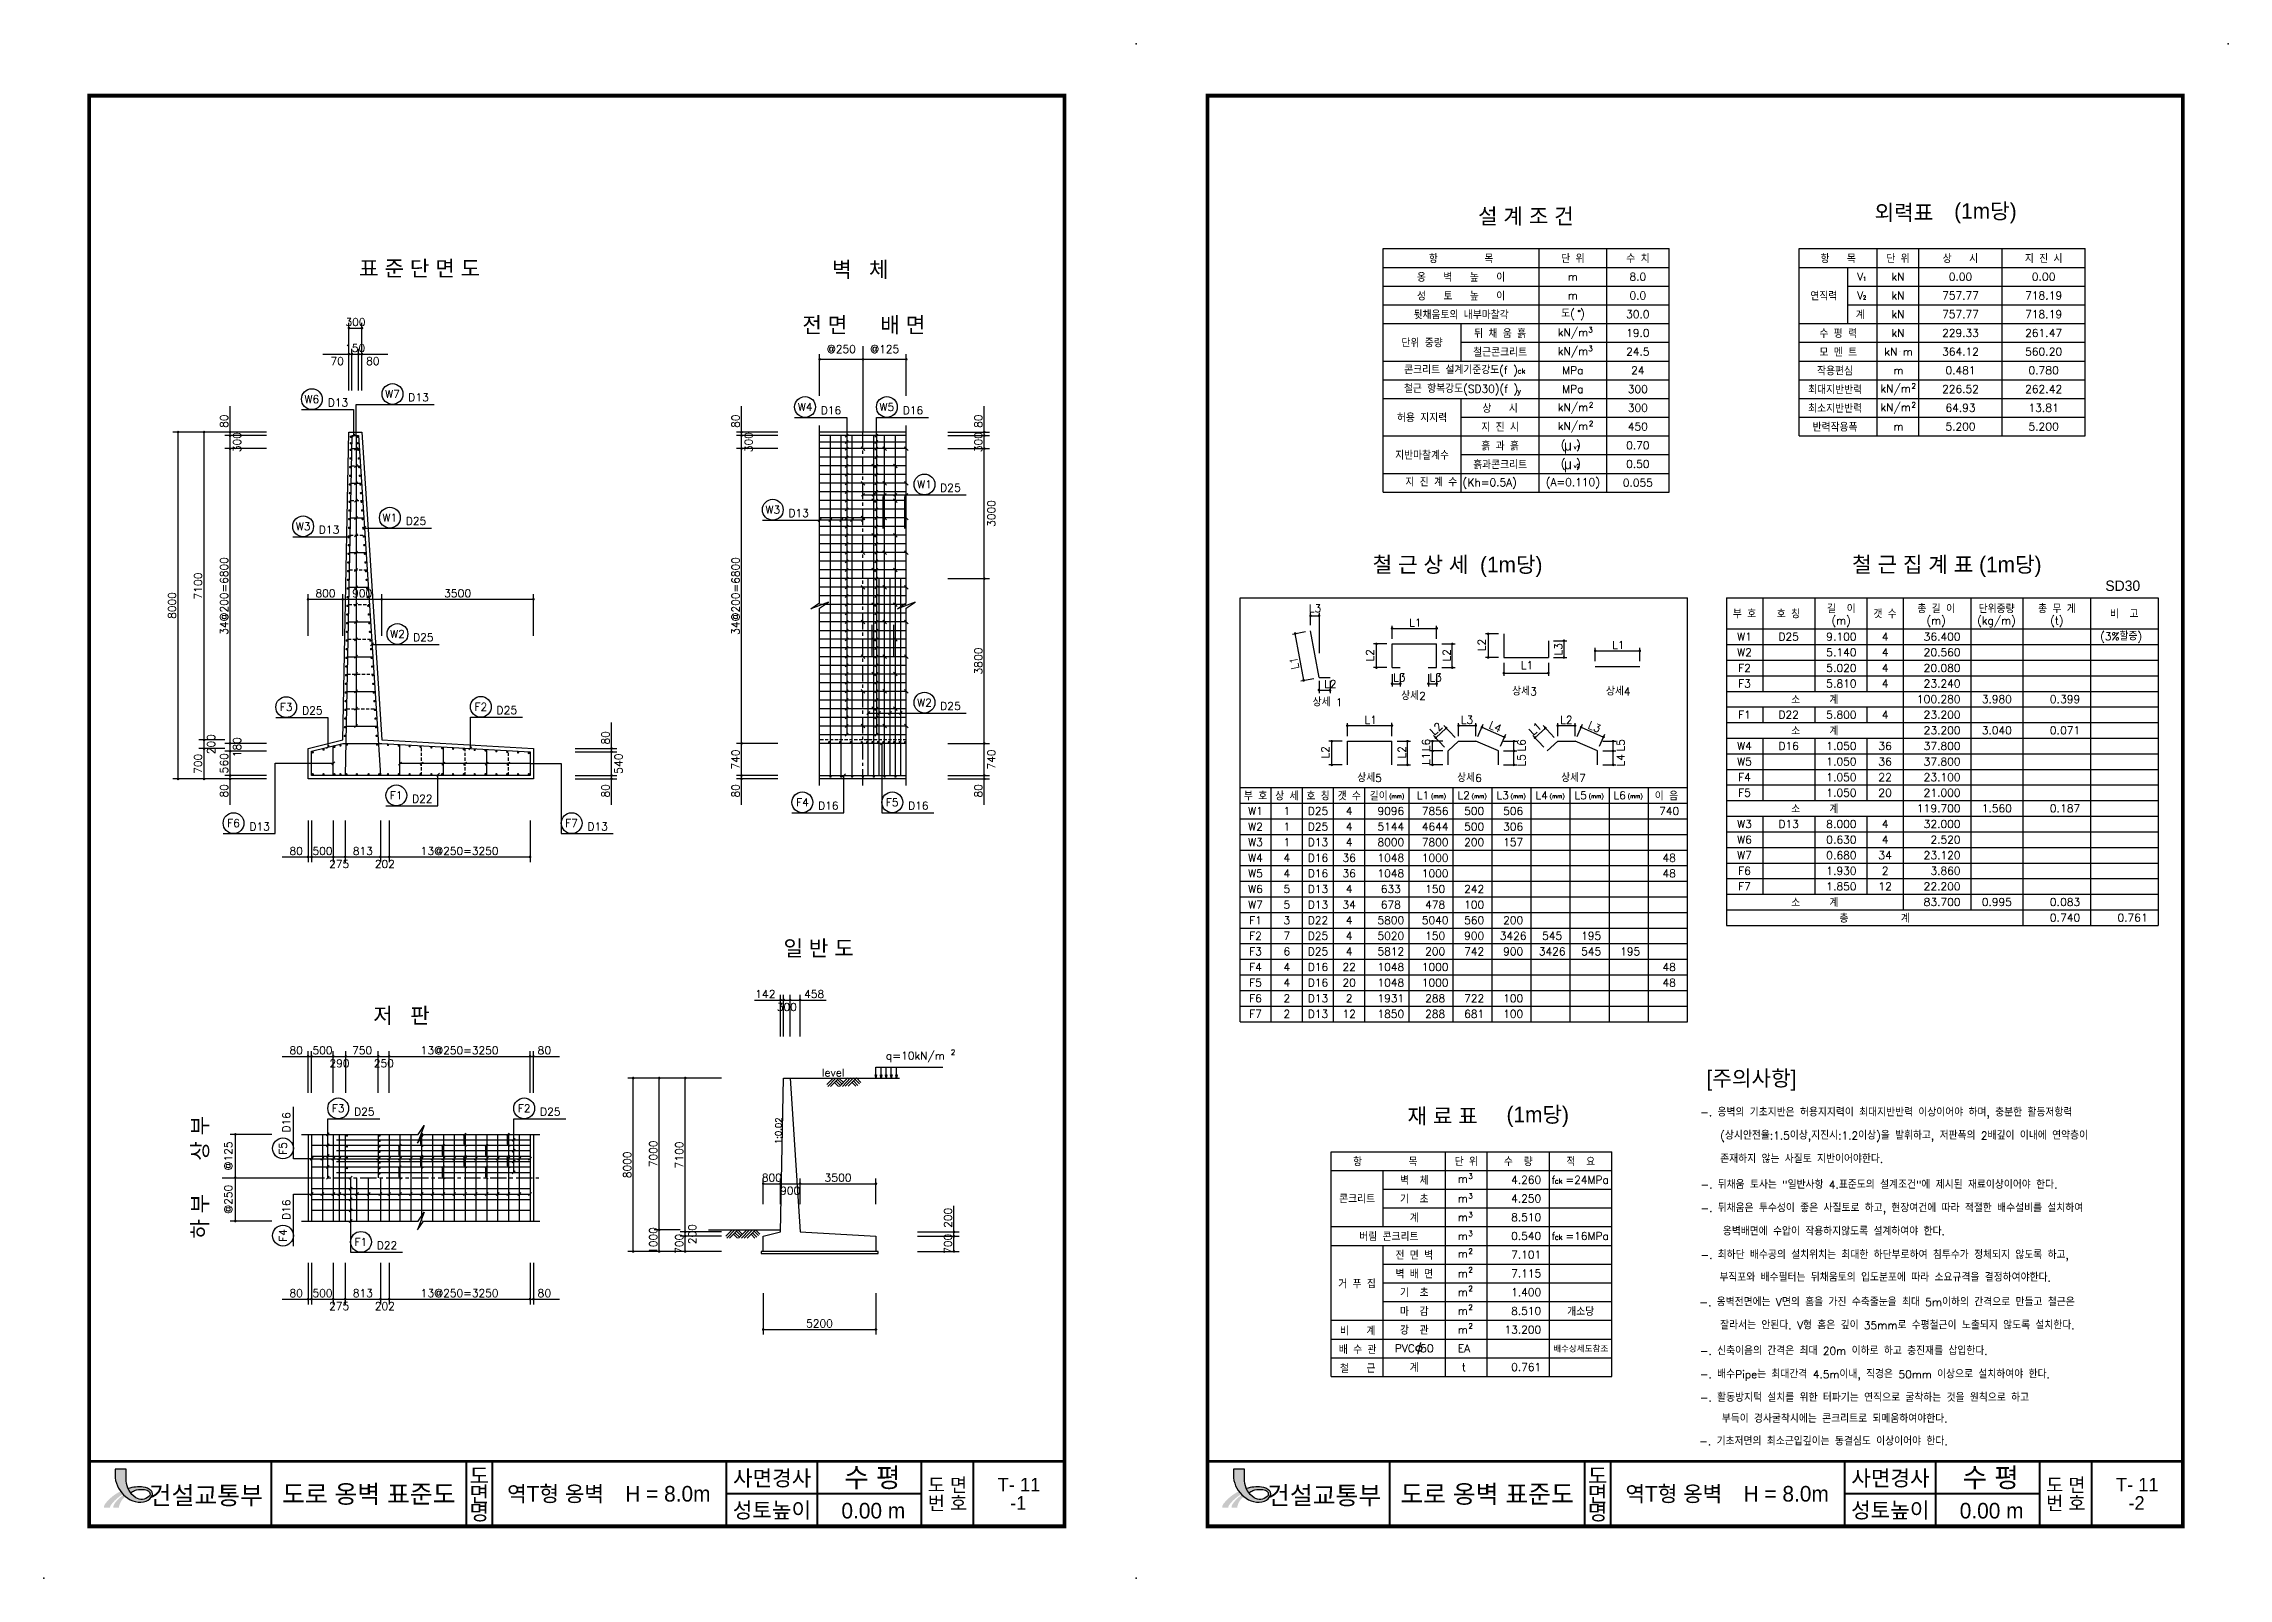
# Model space of a CAD drawing. Extents: x 5 to 845, y -4 to 586.
import ezdxf
from ezdxf.enums import TextEntityAlignment as Align

# ---------------------------------------------------------------- set-up
doc = ezdxf.new("R2010")
doc.units = 0
doc.header["$LTSCALE"] = 5
doc.header["$MEASUREMENT"] = 0
doc.linetypes.add('CENTER', pattern=[2, 1.25, -0.25, 0.25, -0.25])
doc.linetypes.add('HIDDEN', pattern=[0.375, 0.25, -0.125])
doc.layers.get('0').update_dxf_attribs({"linetype": 'CONTINUOUS'})
for name, color, linetype in [('1', 1, 'CONTINUOUS'), ('2', 8, 'CONTINUOUS'), ('3', 3, 'CONTINUOUS'), ('4', 4, 'CONTINUOUS'), ('C', 1, 'CENTER'), ('DD', 7, 'CONTINUOUS'), ('HL', 2, 'HIDDEN'), ('NOTE', 7, 'CONTINUOUS'), ('STR', 4, 'HIDDEN')]:
    doc.layers.add(name, color=color, linetype=linetype)
doc.styles.add('GHS', font='romans', dxfattribs={"bigfont": 'ghs.shx'})
doc.styles.add('GREEKS', font='greeks.shx')
doc.styles.add('LOGO', font='')
doc.styles.get("Standard").update_dxf_attribs({"font": ''})
doc.styles.get('LOGO').set_extended_font_data('YDI2002')
doc.styles.get('STANDARD').set_extended_font_data('Expo M')

msp = doc.modelspace()

# ---------------------------------------------------------------- texts
for s, height, p in [('설 계 조 건', 6, (574.91, 519.77)), ('외력표', 6, (720.28, 521.17)), ('(1m당)', 6, (751.61, 521.17)), ('철 근 상 세  (1m당)', 6, (548.65, 385.24)), ('철 근 집 계 표 (1m당)', 6, (736.78, 385.3)), ('SD30', 4, (804.42, 377.61)), ('[주의사항]', 6, (661.66, 187.78)), ('재 료 표', 6, (542.9, 173.81)), ('(1m당)', 6, (579.47, 173.81)), ('도', 6, (172.5, 35.5)), ('도 면', 5.25, (352.5, 32)), ('도', 6, (602.5, 35.5)), ('도 면', 5.25, (782.5, 32)), ('도로 옹벽 표준도', 7, (130, 28.5)), ('면', 6, (172.5, 28.5)), ('성토높이', 6, (285, 22.25)), ('번 호', 5.25, (352.5, 25)), ('-1', 5.25, (379.71, 25)), ('도로 옹벽 표준도', 7, (560, 28.5)), ('면', 6, (602.5, 28.5)), ('성토높이', 6, (715, 22.25)), ('번 호', 5.25, (782.5, 25)), ('-2', 5.25, (809.71, 25)), ('명', 6, (172.5, 21.5)), ('명', 6, (602.5, 21.5))]:
    msp.add_text(s, height=height).set_placement(p, align=Align.MIDDLE)
for p in [(285.1, 31.5), (715.1, 31.5)]:
    msp.add_text('사면경사', height=6).set_placement(p, align=Align.CENTER)
for s, height, p in [('T- 11', 5.25, (380, 32)), ('T- 11', 5.25, (810, 32)), ('역T형 옹벽', 6, (201.8, 28.5)), ('H = 8.0m', 6, (245, 28.5)), ('역T형 옹벽', 6, (631.8, 28.5)), ('H = 8.0m', 6, (675, 28.5)), ('0.00 m', 6, (324, 22)), ('0.00 m', 6, (754, 22))]:
    msp.add_text(s, height=height).set_placement(p, align=Align.MIDDLE_CENTER)
at = {"style": 'LOGO'}
for p in [(67.34, 27.96), (497.34, 27.96)]:
    msp.add_text('건설교통부', height=7, dxfattribs=at).set_placement(p, align=Align.MIDDLE)
at = {"layer": '3', "style": 'GHS'}
for s, p in [('8.0', (618, 496.4)), ('0.0', (618, 489.2)), ('30.0', (618, 482)), ('19.0', (618, 474.8)), ('24.5', (618, 467.6)), ('300', (618, 453.2)), ('24', (618, 460.4)), ('300', (618, 446)), ('450', (618, 438.8)), ('0.70', (618, 431.6)), ('0.50', (618, 424.4)), ('(A=0.110)', (593, 417.2)), ('0.055', (618, 417.2)), ('비  고', (805, 367)), ('W1', (659, 358)), ('W2', (659, 352)), ('D25', (676, 358)), ('4', (713, 358)), ('4', (713, 352)), ('F2', (659, 346)), ('4', (713, 346)), ('F3', (659, 340)), ('4', (713, 340)), ('F1', (659, 328)), ('D22', (676, 328)), ('4', (713, 328)), ('3.980', (756, 334)), ('3.040', (756, 322)), ('W4', (659, 316)), ('W5', (659, 310)), ('D16', (676, 316)), ('36', (713, 316)), ('36', (713, 310)), ('F4', (659, 304)), ('22', (713, 304)), ('부 호', (471, 297)), ('상 세', (483, 297)), ('호 칭', (495, 297)), ('갯 수', (507, 297)), ('길이', (518.34, 297)), ('L1', (535.34, 297)), ('L2', (550.96, 297)), ('L3', (565.96, 297)), ('L4', (580.96, 297)), ('L5', (595.96, 297)), ('L6', (610.96, 297)), ('이 음', (628.94, 297)), ('F5', (659, 298)), ('20', (713, 298)), ('W1', (471, 291)), ('W2', (471, 285)), ('1', (483, 291)), ('1', (483, 285)), ('D25', (495, 291)), ('D25', (495, 285)), ('4', (507, 291)), ('4', (507, 285)), ('9096', (523, 291)), ('5144', (523, 285)), ('7856', (540, 291)), ('4644', (540, 285)), ('500', (555, 291)), ('500', (555, 285)), ('506', (570, 291)), ('306', (570, 285)), ('740', (630, 291)), ('W3', (659, 286)), ('D13', (676, 286)), ('4', (713, 286)), ('1.560', (756, 292)), ('W3', (471, 279)), ('1', (483, 279)), ('D13', (495, 279)), ('4', (507, 279)), ('8000', (523, 279)), ('7800', (540, 279)), ('200', (555, 279)), ('157', (570, 279)), ('W6', (659, 280)), ('4', (713, 280)), ('W4', (471, 273)), ('4', (483, 273)), ('D16', (495, 273)), ('36', (507, 273)), ('1048', (523, 273)), ('1000', (540, 273)), ('48', (630, 273)), ('W7', (659, 274)), ('F6', (659, 268)), ('34', (713, 274)), ('2', (713, 268)), ('W5', (471, 267)), ('W6', (471, 261)), ('4', (483, 267)), ('5', (483, 261)), ('D16', (495, 267)), ('D13', (495, 261)), ('36', (507, 267)), ('4', (507, 261)), ('1048', (523, 267)), ('633', (523, 261)), ('1000', (540, 267)), ('150', (540, 261)), ('242', (555, 261)), ('48', (630, 267)), ('F7', (659, 262)), ('12', (713, 262)), ('W7', (471, 255)), ('5', (483, 255)), ('D13', (495, 255)), ('34', (507, 255)), ('678', (523, 255)), ('478', (540, 255)), ('100', (555, 255)), ('0.995', (756, 256)), ('F1', (471, 249)), ('F2', (471, 243)), ('3', (483, 249)), ('7', (483, 243)), ('D22', (495, 249)), ('D25', (495, 243)), ('4', (507, 249)), ('4', (507, 243)), ('5800', (523, 249)), ('5020', (523, 243)), ('5040', (540, 249)), ('150', (540, 243)), ('560', (555, 249)), ('900', (555, 243)), ('3426', (570, 243)), ('200', (570, 249)), ('545', (585, 243)), ('195', (600, 243)), ('F3', (471, 237)), ('6', (483, 237)), ('D25', (495, 237)), ('4', (507, 237)), ('5812', (523, 237)), ('200', (540, 237)), ('742', (555, 237)), ('900', (570, 237)), ('3426', (585, 237)), ('545', (600, 237)), ('195', (615, 237)), ('F4', (471, 231)), ('4', (483, 231)), ('D16', (495, 231)), ('22', (507, 231)), ('1048', (523, 231)), ('1000', (540, 231)), ('48', (630, 231)), ('F5', (471, 225)), ('F6', (471, 219)), ('4', (483, 225)), ('2', (483, 219)), ('D16', (495, 225)), ('D13', (495, 219)), ('20', (507, 225)), ('2', (507, 219)), ('1048', (523, 225)), ('1931', (523, 219)), ('1000', (540, 225)), ('288', (540, 219)), ('722', (555, 219)), ('100', (570, 219)), ('48', (630, 225)), ('F7', (471, 213)), ('2', (483, 213)), ('D13', (495, 213)), ('12', (507, 213)), ('1850', (523, 213)), ('288', (540, 213)), ('681', (555, 213)), ('100', (570, 213))]:
    msp.add_text(s, height=3, dxfattribs=at).set_placement(p, align=Align.MIDDLE)
for s, p in [('0.00', (742, 496.4)), ('0.00', (774, 496.4)), ('757.77', (742, 489.2)), ('718.19', (774, 489.2)), ('757.77', (742, 482)), ('718.19', (774, 482)), ('229.33', (742, 474.8)), ('261.47', (774, 474.8)), ('364.12', (742, 467.6)), ('560.20', (774, 467.6)), ('226.52', (742, 453.2)), ('0.481', (742, 460.4)), ('262.42', (774, 453.2)), ('0.780', (774, 460.4)), ('64.93', (742, 446)), ('13.81', (774, 446)), ('5.200', (742, 438.8)), ('5.200', (774, 438.8))]:
    msp.add_text(s, height=3, dxfattribs=at).set_placement(p, align=Align.MIDDLE_CENTER)
for s, p in [('300', (124.87, 477.47)), ('150', (124.78, 467.47)), ('@250', (311.67, 467.07)), ('@125', (328.33, 467.07)), ('W6', (108.12, 447.83)), ('D13', (118.12, 446.53)), ('W7', (139.12, 449.83)), ('D13', (149.12, 448.53)), ('W4', (297.75, 444.83)), ('D16', (307.75, 443.53)), ('W5', (329.21, 444.83)), ('D16', (339.21, 443.53)), ('W1', (343.67, 415.06)), ('D25', (353.67, 413.76)), ('W1', (138.12, 402.28)), ('D25', (148.12, 400.98)), ('W3', (285.33, 405.33)), ('D13', (295.33, 404.03)), ('W3', (104.76, 398.94)), ('D13', (114.76, 397.64)), ('800', (113.33, 373.19)), ('900', (127.5, 373.19)), ('3500', (164.17, 373.19)), ('W2', (141.01, 357.56)), ('D25', (151.01, 356.26)), ('F3', (98.25, 329.45)), ('D25', (108.25, 328.15)), ('F2', (173.08, 329.55)), ('D25', (183.08, 328.25)), ('W2', (343.67, 331.17)), ('D25', (353.67, 329.87)), ('F1', (140.58, 295.5)), ('D22', (150.58, 294.2)), ('F4', (296.71, 292.83)), ('D16', (306.71, 291.53)), ('F5', (331.29, 292.83)), ('D16', (341.29, 291.53)), ('F6', (78, 284.83)), ('D13', (88, 283.53)), ('F7', (208, 284.83)), ('D13', (218, 283.53)), ('500', (112.17, 274.13)), ('275', (118.63, 269.13)), ('813', (127.69, 274.13)), ('202', (136.15, 269.13)), ('13@250=3250', (164.92, 274.13)), ('300', (290.77, 214.13)), ('500', (112.17, 197.47)), ('290', (118.75, 192.47)), ('750', (127.42, 197.47)), ('250', (135.75, 192.47)), ('13@250=3250', (164.92, 197.47)), ('level', (308.51, 188.93)), ('F3', (118.25, 175.17)), ('D25', (128.25, 173.87)), ('F2', (189.75, 175.17)), ('D25', (199.75, 173.87)), ('800', (285, 148.52)), ('3500', (310.42, 148.52)), ('900', (292.08, 143.52)), ('F1', (127, 123.83)), ('D22', (137, 122.53)), ('500', (112.17, 104.13)), ('275', (118.63, 99.13)), ('813', (127.69, 104.13)), ('202', (136.15, 99.13)), ('13@250=3250', (164.92, 104.13)), ('5200', (303.33, 92.47))]:
    msp.add_text(s, height=3, dxfattribs=at).set_placement(p, align=Align.CENTER)
for s, p in [('70', (120.37, 462.47)), ('80', (104.67, 274.13)), ('142', (286.33, 219.13)), ('80', (104.67, 197.47)), ('80', (104.67, 104.13))]:
    msp.add_text(s, height=3, dxfattribs=at).set_placement(p, align=Align.RIGHT)
for s, height, p in [('80', 3, (128.97, 462.47)), ('(3%할증)', 3, (795.71, 356.66)), ('(mm)', 1.536, (522.35, 295.91)), ('(mm)', 1.536, (538.43, 295.91)), ('(mm)', 1.536, (554.05, 295.91)), ('(mm)', 1.536, (569.05, 295.91)), ('(mm)', 1.536, (584.05, 295.91)), ('(mm)', 1.536, (599.05, 295.91)), ('(mm)', 1.536, (614.05, 295.91)), ('458', 3, (297.43, 219.13)), ('80', 3, (194.93, 197.47)), ('80', 3, (194.93, 104.13))]:
    msp.add_text(s, height=height, dxfattribs=at).set_placement(p)
for s, p in [('80', (75.87, 438.27)), ('80', (272.53, 438.27)), ('80', (365.87, 438.27)), ('80', (222.53, 316.6)), ('200', (354.2, 130.77))]:
    msp.add_text(s, height=3, rotation=90, dxfattribs=at).set_placement(p)
for s, height, rotation, p in [('300', 3, 90, (80.87, 432.83)), ('300', 3, 90, (277.53, 432.83)), ('300', 3, 90, (365.87, 432.83)), ('3000', 3, 90, (370.87, 405.33)), ('34@200=6800', 3, 90, (75.87, 373.67)), ('34@200=6800', 3, 90, (272.53, 373.67)), ('7100', 3, 90, (65.87, 377.5)), ('8000', 3, 90, (55.87, 370)), ('3800', 3, 90, (365.87, 348.67)), ('200', 3, 90, (70.87, 316.67)), ('700', 3, 90, (65.87, 309.17)), ('560', 3, 90, (75.87, 309.33)), ('180', 3, 90, (80.87, 315.5)), ('540', 3, 90, (227.53, 309.2)), ('740', 3, 90, (272.53, 310.83)), ('740', 3, 90, (370.87, 310.83)), ('D16', 3, 90, (99.8, 171.29)), ('1:0.02', 2.4, 88.85424, (288.7, 168.03)), ('@125', 3, 90, (77.47, 158.33)), ('F5', 3, 90, (98.5, 161.29)), ('8000', 3, 90, (230.87, 155)), ('7000', 3, 90, (240.87, 159.17)), ('7100', 3, 90, (250.87, 158.75)), ('@250', 3, 90, (77.47, 141.67)), ('D16', 3, 90, (99.8, 137.75)), ('F4', 3, 90, (98.5, 127.75)), ('1000', 3, 90, (240.87, 125.83)), ('700', 3, 90, (250.87, 124.58)), ('200', 3, 90, (255.87, 128.33)), ('700', 3, 90, (354.2, 124.58))]:
    msp.add_text(s, height=height, rotation=rotation, dxfattribs=at).set_placement(p, align=Align.CENTER)
at = {"layer": '3', "color": 3}
for s, height, style, p in [('m', 4, 'GREEKS', (591.09, 431)), ('m', 4, 'GREEKS', (591.09, 423.8)), ('길  이', 3, 'GHS', (696.19, 369)), ('총 길 이', 3, 'GHS', (732.68, 369)), ('단위중량', 3, 'GHS', (755.91, 369)), ('총 무 게', 3, 'GHS', (779.08, 369)), ('부 호', 3, 'GHS', (659, 367)), ('호 칭', 3, 'GHS', (675.83, 367)), ('(m)', 3, 'GHS', (696.19, 364)), ('갯 수', 3, 'GHS', (713, 367)), ('(m)', 3, 'GHS', (732.68, 364)), ('(kg/m)', 3, 'GHS', (755.91, 364)), ('(t)', 3, 'GHS', (779.08, 364)), ('항        목', 3, 'GHS', (520.87, 156.4)), ('단 위', 3, 'GHS', (552, 156.4)), ('3', 2, 'GHS', (553.65, 150.6)), ('수  량', 3, 'GHS', (572, 156.4)), ('적  요', 3, 'GHS', (596, 156.4)), ('콘크리트', 3, 'GHS', (510, 142.1)), ('기  초', 3, 'GHS', (532, 142)), ('벽  체', 3, 'GHS', (532, 149.2)), ('m', 3, 'GHS', (550.67, 149.6)), ('3', 2, 'GHS', (553.65, 143)), ('f', 3, 'GHS', (585.52, 149.2)), ('ck', 2, 'GHS', (587.48, 148.75)), ('=24MPa', 3, 'GHS', (598.48, 149.2)), ('계', 3, 'GHS', (532, 134.8)), ('m', 3, 'GHS', (550.67, 142)), ('m', 3, 'GHS', (550.67, 134.8)), ('3', 2, 'GHS', (553.65, 135.8)), ('버림 콘크리트', 3, 'GHS', (522.23, 127.6)), ('m', 3, 'GHS', (550.67, 127.6)), ('3', 2, 'GHS', (553.65, 128.6)), ('f', 3, 'GHS', (585.52, 127.6)), ('ck', 2, 'GHS', (587.48, 127.15)), ('=16MPa', 3, 'GHS', (598.48, 127.6)), ('전 면 벽', 3, 'GHS', (532, 120.4)), ('m', 3, 'GHS', (550.67, 120.8)), ('2', 2, 'GHS', (553.65, 121.8)), ('거 푸 집', 3, 'GHS', (510, 109.4)), ('벽 배 면', 3, 'GHS', (532, 113.2)), ('m', 3, 'GHS', (550.67, 113.2)), ('2', 2, 'GHS', (553.65, 114.6)), ('기  초', 3, 'GHS', (532, 106)), ('m', 3, 'GHS', (550.67, 106)), ('2', 2, 'GHS', (553.65, 107.4)), ('2', 2, 'GHS', (553.65, 100.2)), ('비   계', 3, 'GHS', (510.23, 91.35)), ('강  관', 3, 'GHS', (532, 91.6)), ('마  감', 3, 'GHS', (532, 98.8)), ('m', 3, 'GHS', (550.67, 98.8)), ('2', 2, 'GHS', (553.65, 93)), ('개소당', 3, 'GHS', (596, 98.8)), ('배 수 관', 3, 'GHS', (510.23, 84.15)), ('PVC 50', 3, 'GHS', (532, 84.4)), ('EA', 3, 'GHS', (551.1, 84.4)), ('m', 3, 'GHS', (550.67, 91.6)), ('배수상세도참조', 2.35, 'GHS', (596, 84.4)), ('철   근', 3, 'GHS', (510.23, 76.95)), ('계', 3, 'GHS', (532, 77.2)), ('t', 3, 'GHS', (551.1, 77.2))]:
    msp.add_text(s, height=height, dxfattribs=dict(at, style=style)).set_placement(p, align=Align.MIDDLE)
at = {"layer": '3', "style": 'GHS'}
for s, p in [('9.100', (702, 358)), ('5.140', (702, 352)), ('36.400', (742, 358)), ('20.560', (742, 352)), ('5.020', (702, 346)), ('20.080', (742, 346)), ('5.810', (702, 340)), ('23.240', (742, 340)), ('5.800', (702, 328)), ('100.280', (742, 334)), ('23.200', (742, 328)), ('0.399', (788, 334)), ('23.200', (742, 322)), ('0.071', (788, 322)), ('1.050', (702, 316)), ('1.050', (702, 310)), ('37.800', (742, 316)), ('37.800', (742, 310)), ('1.050', (702, 304)), ('23.100', (742, 304)), ('1.050', (702, 298)), ('21.000', (742, 298)), ('8.000', (702, 286)), ('119.700', (742, 292)), ('32.000', (742, 286)), ('0.187', (788, 292)), ('0.630', (702, 280)), ('2.520', (742, 280)), ('0.680', (702, 274)), ('1.930', (702, 268)), ('23.120', (742, 274)), ('3.860', (742, 268)), ('1.850', (702, 262)), ('22.200', (742, 262)), ('83.700', (742, 256)), ('0.083', (788, 256)), ('0.740', (788, 250)), ('0.761', (814, 250)), ('4.260', (580.8, 149.2)), ('4.250', (580.8, 142)), ('8.510', (580.8, 134.8)), ('0.540', (580.8, 127.6)), ('7.101', (580.8, 120.4)), ('7.115', (580.8, 113.2)), ('1.400', (580.8, 106)), ('13.200', (580.8, 91.6)), ('8.510', (580.8, 98.8)), ('0.761', (580.8, 77.2))]:
    msp.add_text(s, height=3, dxfattribs=at).set_placement(p, align=Align.MIDDLE_RIGHT)
for p in [(75.87, 301.33), (222.53, 301.33), (272.53, 301.33), (365.87, 301.33)]:
    msp.add_text('80', height=3, rotation=90, dxfattribs=at).set_placement(p, align=Align.RIGHT)
at = {"layer": '3', "color": 3, "style": 'GHS'}
for s, p in [('-. 옹벽의 기초지반은 허용지지력이 최대지반반력 이상이어야 하며, 충분한 활동저항력', (641.9, 173.61)), ('(상시안전율:1.5이상,지진시:1.2이상)을 발휘하고, 저판폭의 2배깊이 이내에 연약층이 ', (649.65, 164.73)), ('존재하지 않는 사질토 지반이어야한다.', (649.65, 155.71)), ('-. 뒤채움 토사는 "일반사항 4.표준도의 설계조건"에 제시된 재료이상이어야 한다.', (641.99, 145.82)), ('-. 뒤채움은 투수성이 좋은 사질토로 하고, 현장여건에 따라 적절한 배수설비를 설치하여', (641.99, 136.82)), ('옹벽배면에 수압이 작용하지않도록 설계하여야 한다.', (650.63, 127.85)), ('-. 최하단 배수공의 설치위치는 최대한 하단부로하여 침투수가 정체되지 않도록 하고,', (641.99, 118.82)), (' 부직포와 배수필터는 뒤채움토의 입도분포에 따라 소요규격을 결정하여야한다.', (647.25, 110.15)), ('-. 옹벽전면에는 V면의 홈을 가진 수축줄눈을 최대 5m이하의 간격으로 만들고 철근은', (641.6, 100.67)), ('잘라서는 안된다. V형 홈은 깊이 35mm로 수평철근이 노출되지 않도록 설치한다.', (649.61, 91.78)), ('-. 신축이음의 간격은 최대 20m 이하로 하고 충진재를 삽입한다.', (641.75, 81.93)), ('-. 배수Pipe는 최대간격 4.5m이내, 직경은 50mm 이상으로 설치하여야 한다.', (641.75, 72.93)), ('-. 활동방지턱 설치를 위한 터파기는 연직으로 굴착하는 것을 원칙으로 하고', (641.75, 63.93)), ('부득이 경사굴착시에는 콘크리트로 되메움하여야한다.', (650.23, 55.84)), ('-. 기초저면의 최소근입깊이는 동결심도 이상이어야 한다.', (641.56, 47.15))]:
    msp.add_text(s, height=3, dxfattribs=at).set_placement(p)
at = {"layer": 'NOTE', "color": 3, "style": 'GHS'}
for s, height, p in [('항        목', 3, (550, 503.6)), ('단 위', 3, (593, 503.6)), ('수 치', 3, (618, 503.6)), ('항   목', 3, (695, 503.6)), ('단 위', 3, (718, 503.6)), ('상   시', 3, (742, 503.6)), ('지 진 시', 3, (774, 503.6)), ('옹   벽   높   이', 3, (550, 496.4)), ('m', 3, (593, 496.4)), ('V', 3, (703.47, 496.4)), ('1', 1.5, (705.16, 495.63)), ('kN', 3, (718, 496.4)), ('성   토   높   이', 3, (550, 489.2)), ('m', 3, (593, 489.2)), ('연직력', 3, (689.46, 489.2)), ('V', 3, (703.47, 489.2)), ('2', 1.5, (705.16, 488.43)), ('kN', 3, (718, 489.2)), ('뒷채움토의 내부마찰각', 3, (550, 482)), ('도( )', 3, (593, 482)), ('계', 3, (703.47, 482)), ('kN', 3, (718, 482)), ('단위 중량', 3, (535, 471.2)), ('뒤 채 움 흙', 3, (565, 474.8)), ('kN/m', 3, (593, 474.8)), ('3', 2, (599.77, 475.99)), ('수 평 력', 3, (695, 474.8)), ('kN', 3, (718, 474.8)), ('콘크리트 설계기준강도(f )', 3, (550, 460.4)), ('철근콘크리트', 3, (565, 467.6)), ('kN/m', 3, (593, 467.6)), ('3', 2, (599.77, 468.79)), ('작용편심', 3, (693.79, 460.4)), ('모 멘 트', 3, (695, 467.6)), ('kN m', 3, (718.2, 467.6)), ('철근 항복강도(SD30)(f )', 3, (550, 453.2)), ('ck', 2, (573.24, 460.17)), ('MPa', 3, (593, 460.4)), ('MPa', 3, (593, 453.2)), ('최대지반반력', 3, (693.79, 453.2)), ('kN/m', 3, (717.05, 453.2)), ('m', 3, (718.2, 460.4)), ('2', 2, (724.05, 454.39)), ('상   시', 3, (565, 446)), ('y', 2, (572.31, 452.1)), ('kN/m', 3, (593, 446)), ('2', 2, (600.02, 447.19)), ('최소지반반력', 3, (693.79, 446)), ('kN/m', 3, (717.05, 446)), ('2', 2, (724.05, 447.19)), ('허용 지지력', 3, (535, 442.4)), ('지 진 시', 3, (565, 438.8)), ('kN/m', 3, (593, 438.8)), ('2', 2, (600.02, 439.99)), ('반력작용폭', 3, (693.79, 438.8)), ('m', 3, (718.2, 438.8)), ('지반마찰계수', 3, (535, 428)), ('흙 과 흙', 3, (565, 431.6)), ('(  )', 3, (592.22, 431.6)), ('v1', 1.5, (594.52, 430.83)), ('흙과콘크리트', 3, (565, 424.4)), ('(  )', 3, (592.22, 424.4)), ('v2', 1.5, (594.52, 423.63)), ('지 진 계 수 (Kh=0.5A)', 3, (550, 417.2))]:
    msp.add_text(s, height=height, dxfattribs=at).set_placement(p, align=Align.MIDDLE)

# ---------------------------------------------------------------- blocks, each defined once
blk = doc.blocks.new('STB18')
at = {"color": 7}
blk.add_text('일 반 도', height=6, dxfattribs=at).set_placement((-0.35, 0.04), align=Align.MIDDLE)
blk = doc.blocks.new('STB1')
at = {"color": 0, "linetype": 'Continuous'}
for p, q in [((-1.19, -1.21), (0, 0)), ((-1.02, -1.6), (0.56, 0)), ((-0.46, -1.6), (1.13, 0)), ((1.98, -0.85), (1.13, 0)), ((1.23, -1.6), (2.82, 0.01)), ((1.8, -1.6), (3.38, 0.01)), ((2.36, -1.59), (3.95, 0.01)), ((2.92, -1.59), (4.51, 0.01)), ((5.36, -0.84), (4.51, 0.01)), ((1.03, -1.6), (0.29, -0.85)), ((1.41, -1.41), (0.57, -0.57)), ((1.7, -1.13), (0.85, -0.28)), ((4.41, -1.59), (3.67, -0.84)), ((4.79, -1.41), (3.95, -0.56)), ((5.08, -1.12), (4.23, -0.27))]:
    blk.add_line(p, q, dxfattribs=at)
blk = doc.blocks.new('STB2')
at = {"layer": '3'}
for p, q in [((0, 0.61), (-0.14, 0.61)), ((-0.14, 0.61), (0, 0)), ((-0.13, 0.56), (-0.13, 0.61)), ((-0.11, 0.47), (-0.11, 0.61)), ((-0.09, 0.38), (-0.09, 0.61)), ((-0.07, 0.29), (-0.07, 0.61)), ((-0.05, 0.21), (-0.05, 0.61)), ((-0.03, 0.12), (-0.03, 0.61)), ((-0.01, 0.03), (-0.01, 0.61)), ((0, 2.08), (12.85, 2.08)), ((0, 0), (0, 2.08)), ((0.14, 0.61), (0, 0)), ((0, 0.61), (0.14, 0.61)), ((0.01, 0.06), (0.01, 0.61)), ((0.03, 0.15), (0.03, 0.61)), ((0.05, 0.24), (0.05, 0.61)), ((0.07, 0.32), (0.07, 0.61)), ((0.09, 0.41), (0.09, 0.61)), ((0.11, 0.5), (0.11, 0.61)), ((0.99, 0.61), (0.85, 0.61)), ((0.85, 0.61), (0.99, 0)), ((0.86, 0.56), (0.86, 0.61)), ((0.88, 0.47), (0.88, 0.61)), ((0.9, 0.38), (0.9, 0.61)), ((0.92, 0.29), (0.92, 0.61)), ((0.94, 0.21), (0.94, 0.61)), ((0.96, 0.12), (0.96, 0.61)), ((0.98, 0.03), (0.98, 0.61)), ((0.99, 0), (0.99, 2.08)), ((1.12, 0.61), (0.99, 0)), ((0.99, 0.61), (1.12, 0.61)), ((1, 0.06), (1, 0.61)), ((1.02, 0.15), (1.02, 0.61)), ((1.04, 0.24), (1.04, 0.61)), ((1.06, 0.32), (1.06, 0.61)), ((1.08, 0.41), (1.08, 0.61)), ((1.1, 0.5), (1.1, 0.61)), ((1.97, 0.61), (1.83, 0.61)), ((1.83, 0.61), (1.97, 0)), ((1.84, 0.56), (1.84, 0.61)), ((1.86, 0.47), (1.86, 0.61)), ((1.88, 0.38), (1.88, 0.61)), ((1.9, 0.29), (1.9, 0.61)), ((1.92, 0.21), (1.92, 0.61)), ((1.94, 0.12), (1.94, 0.61)), ((1.96, 0.03), (1.96, 0.61)), ((1.97, 0), (1.97, 2.08)), ((2.11, 0.61), (1.97, 0)), ((1.97, 0.61), (2.11, 0.61)), ((1.98, 0.06), (1.98, 0.61)), ((2, 0.15), (2, 0.61)), ((2.02, 0.24), (2.02, 0.61)), ((2.04, 0.32), (2.04, 0.61)), ((2.06, 0.41), (2.06, 0.61)), ((2.08, 0.5), (2.08, 0.61)), ((2.96, 0.61), (2.82, 0.61)), ((2.82, 0.61), (2.96, 0)), ((2.83, 0.56), (2.83, 0.61)), ((2.85, 0.47), (2.85, 0.61)), ((2.87, 0.38), (2.87, 0.61)), ((2.89, 0.29), (2.89, 0.61)), ((2.91, 0.21), (2.91, 0.61)), ((2.93, 0.12), (2.93, 0.61)), ((2.95, 0.03), (2.95, 0.61)), ((2.96, 0), (2.96, 2.08)), ((3.1, 0.61), (2.96, 0)), ((2.96, 0.61), (3.1, 0.61)), ((2.97, 0.06), (2.97, 0.61)), ((2.99, 0.15), (2.99, 0.61)), ((3.01, 0.24), (3.01, 0.61)), ((3.03, 0.32), (3.03, 0.61)), ((3.05, 0.41), (3.05, 0.61)), ((3.07, 0.5), (3.07, 0.61)), ((3.94, 0.61), (3.8, 0.61)), ((3.8, 0.61), (3.94, 0)), ((3.82, 0.56), (3.82, 0.61)), ((3.84, 0.47), (3.84, 0.61)), ((3.86, 0.38), (3.86, 0.61)), ((3.88, 0.29), (3.88, 0.61)), ((3.9, 0.21), (3.9, 0.61)), ((3.92, 0.12), (3.92, 0.61)), ((3.94, 0), (3.94, 2.08)), ((3.94, 0.03), (3.94, 0.61)), ((4.08, 0.61), (3.94, 0)), ((3.94, 0.61), (4.08, 0.61)), ((3.96, 0.06), (3.96, 0.61)), ((3.98, 0.15), (3.98, 0.61)), ((4, 0.24), (4, 0.61)), ((4.02, 0.32), (4.02, 0.61)), ((4.04, 0.41), (4.04, 0.61)), ((4.06, 0.5), (4.06, 0.61))]:
    blk.add_line(p, q, dxfattribs=at)
at = {"color": 7, "style": 'GHS'}
blk.add_text('q=10kN/m', height=1.5, dxfattribs=at).set_placement((1.93, 3.54))
blk.add_text('2', height=1, dxfattribs=at).set_placement((14.82, 4.95), align=Align.MIDDLE)
blk = doc.blocks.new('STB19')
at = {"color": 7}
blk.add_text('표 준 단 면 도', height=6, dxfattribs=at).set_placement((-0.45, 0.12), align=Align.MIDDLE)
blk = doc.blocks.new('STB22')
at = {"color": 7}
for s, p in [('상 부', (3.41, 15.19)), ('하 부', (3.41, -14.81))]:
    blk.add_text(s, height=6, rotation=90, dxfattribs=at).set_placement(p, align=Align.CENTER)
blk = doc.blocks.new('STB7')
at = {"layer": '4'}
for p, q in [((-0.3, 2.2), (0.3, 2.8)), ((-0.3, 2.2), (-0.3, 0.3)), ((-0.3, 0.3), (0.3, -0.3))]:
    blk.add_line(p, q, dxfattribs=at)
blk = doc.blocks.new('STB21')
at = {"color": 7}
blk.add_text('저   판', height=6, dxfattribs=at).set_placement((0.58, 0.78), align=Align.MIDDLE)
blk = doc.blocks.new('STB20')
at = {"color": 7}
blk.add_text('벽   체', height=6, dxfattribs=at).set_placement((-1, -0.4), align=Align.MIDDLE)
for s, p in [('전 면', (-14.65, -24.79)), ('배 면', (15.35, -24.79))]:
    blk.add_text(s, height=6, dxfattribs=at).set_placement(p, align=Align.CENTER)
blk = doc.blocks.new('STB15')
at = {"layer": '4'}
blk.add_line((-0.35, 0.35), (0.35, -0.35), dxfattribs=at)
blk = doc.blocks.new('STB24')
for p, q in [((27.1, -10.49), (27.1, -5.73)), ((27.1, -6.83), (30.39, -6.83)), ((30.39, -5.73), (30.39, -21.28)), ((20.12, -13.87), (25.14, -12.95)), ((24.48, -31.66), (21.2, -13.67)), ((58.46, -15.68), (58.46, -10.68)), ((58.46, -11.68), (75.6, -11.68)), ((75.6, -15.68), (75.6, -10.68)), ((99.43, -13.79), (94.33, -13.79)), ((95.43, -13.79), (95.43, -22.89)), ((120.56, -16.44), (125.66, -16.44)), ((124.56, -16.44), (124.56, -22.89)), ((56.46, -17.68), (51.36, -17.68)), ((52.46, -26.79), (52.46, -17.68)), ((77.6, -17.68), (82.7, -17.68)), ((81.6, -26.79), (81.6, -17.68)), ((99.43, -22.89), (94.33, -22.89)), ((101.43, -24.89), (101.43, -29.99)), ((118.56, -24.89), (118.56, -29.99)), ((120.56, -22.89), (125.66, -22.89)), ((136.58, -24.31), (136.58, -19.21)), ((136.58, -20.31), (153.72, -20.31)), ((153.72, -24.31), (153.72, -19.21)), ((23.4, -31.85), (28.42, -30.94)), ((30.39, -31.91), (30.39, -36.64)), ((34.6, -31.91), (34.6, -36.64)), ((56.46, -26.79), (51.36, -26.79)), ((58.46, -29.34), (58.46, -34.07)), ((58.46, -32.97), (61.62, -32.97)), ((61.62, -29.34), (61.62, -34.07)), ((72.44, -29.34), (72.44, -34.07)), ((72.44, -32.97), (75.6, -32.97)), ((75.6, -29.34), (75.6, -34.07)), ((77.6, -26.79), (82.7, -26.79)), ((101.43, -28.89), (118.56, -28.89)), ((30.39, -35.5), (34.95, -35.5)), ((41.26, -53.07), (41.26, -48.07)), ((41.26, -49.07), (58.4, -49.07)), ((58.4, -53.07), (58.4, -47.97)), ((75.25, -53.74), (79.27, -49.99)), ((82.66, -53.61), (78.41, -49.07)), ((84.03, -53.07), (84.03, -48.07)), ((84.03, -49.07), (90.68, -49.07)), ((90.68, -53.07), (90.68, -48.07)), ((91.48, -53.23), (93.52, -48.55)), ((93.02, -49.7), (101.66, -53.45)), ((113.38, -53.74), (117.4, -49.99)), ((120.79, -53.61), (116.54, -49.07)), ((122.16, -53.07), (122.16, -48.07)), ((122.16, -49.07), (128.81, -49.07)), ((128.81, -53.07), (128.81, -48.07)), ((129.61, -53.23), (131.65, -48.55)), ((131.15, -49.7), (139.79, -53.45)), ((39.26, -55.07), (34.16, -55.07)), ((35.26, -64.17), (35.26, -55.07)), ((60.4, -55.07), (65.5, -55.07)), ((64.4, -64.17), (64.4, -55.07)), ((78.01, -55.07), (72.91, -55.07)), ((74.01, -64.17), (74.01, -55.07)), ((78.64, -57.37), (74.4, -52.83)), ((100.12, -56.99), (102.16, -52.31)), ((101.32, -55.07), (106.42, -55.07)), ((105.32, -64.17), (105.32, -55.07)), ((116.77, -57.37), (112.53, -52.83)), ((138.25, -56.99), (140.29, -52.31)), ((139.45, -55.07), (144.55, -55.07)), ((143.45, -64.17), (143.45, -55.07)), ((39.26, -64.17), (34.16, -64.17)), ((60.4, -64.17), (65.5, -64.17)), ((78.01, -58.83), (72.91, -58.83)), ((78.01, -64.17), (72.91, -64.17)), ((101.32, -58.83), (106.42, -58.83)), ((101.32, -64.17), (106.42, -64.17)), ((139.45, -58.83), (144.55, -58.83)), ((139.45, -64.17), (144.55, -64.17))]:
    blk.add_line(p, q)
at = {"const_width": 0.5}
for points in [[(26.85, -6.83, 1), (27.35, -6.83, 1)], [(30.14, -6.83, 1), (30.64, -6.83, 1)], [(20.95, -13.67, 1), (21.45, -13.67, 1)], [(58.21, -11.68, 1), (58.71, -11.68, 1)], [(75.35, -11.68, 1), (75.85, -11.68, 1)], [(95.18, -13.79, 1), (95.68, -13.79, 1)], [(124.31, -16.44, 1), (124.81, -16.44, 1)], [(52.21, -17.68, 1), (52.71, -17.68, 1)], [(81.35, -17.68, 1), (81.85, -17.68, 1)], [(95.18, -22.89, 1), (95.68, -22.89, 1)], [(124.31, -22.89, 1), (124.81, -22.89, 1)], [(136.33, -20.31, 1), (136.83, -20.31, 1)], [(153.47, -20.31, 1), (153.97, -20.31, 1)], [(24.23, -31.66, 1), (24.73, -31.66, 1)], [(52.21, -26.79, 1), (52.71, -26.79, 1)], [(58.21, -32.97, 1), (58.71, -32.97, 1)], [(61.37, -32.97, 1), (61.87, -32.97, 1)], [(72.19, -32.97, 1), (72.69, -32.97, 1)], [(75.35, -32.97, 1), (75.85, -32.97, 1)], [(81.35, -26.79, 1), (81.85, -26.79, 1)], [(101.18, -28.89, 1), (101.68, -28.89, 1)], [(118.31, -28.89, 1), (118.81, -28.89, 1)], [(30.1, -35.38, 1), (30.6, -35.38, 1)], [(34.33, -35.52, 1), (34.83, -35.52, 1)], [(41.01, -49.07, 1), (41.51, -49.07, 1)], [(58.15, -49.07, 1), (58.65, -49.07, 1)], [(79.02, -49.99, 1), (79.52, -49.99, 1)], [(83.78, -49.07, 1), (84.28, -49.07, 1)], [(90.43, -49.07, 1), (90.93, -49.07, 1)], [(92.77, -49.7, 1), (93.27, -49.7, 1)], [(117.15, -49.99, 1), (117.65, -49.99, 1)], [(121.91, -49.07, 1), (122.41, -49.07, 1)], [(128.56, -49.07, 1), (129.06, -49.07, 1)], [(130.9, -49.7, 1), (131.4, -49.7, 1)], [(35.01, -55.07, 1), (35.51, -55.07, 1)], [(64.15, -55.07, 1), (64.65, -55.07, 1)], [(73.76, -55.07, 1), (74.26, -55.07, 1)], [(73.76, -58.83, 1), (74.26, -58.83, 1)], [(75, -53.74, 1), (75.5, -53.74, 1)], [(101.41, -53.45, 1), (101.91, -53.45, 1)], [(105.07, -55.07, 1), (105.57, -55.07, 1)], [(105.07, -58.83, 1), (105.57, -58.83, 1)], [(113.13, -53.74, 1), (113.63, -53.74, 1)], [(139.54, -53.45, 1), (140.04, -53.45, 1)], [(143.2, -55.07, 1), (143.7, -55.07, 1)], [(143.2, -58.83, 1), (143.7, -58.83, 1)], [(35.01, -64.17, 1), (35.51, -64.17, 1)], [(64.15, -64.17, 1), (64.65, -64.17, 1)], [(73.76, -64.17, 1), (74.26, -64.17, 1)], [(105.07, -64.17, 1), (105.57, -64.17, 1)], [(143.2, -64.17, 1), (143.7, -64.17, 1)]]:
    blk.add_lwpolyline(points, format="xyb", close=True, dxfattribs=at)
at = {"layer": '4'}
for p, q in [((30.39, -30.58), (27.1, -12.59)), ((101.43, -13.79), (101.43, -22.89)), ((118.56, -16.44), (118.56, -22.89)), ((58.46, -17.68), (75.6, -17.68)), ((58.46, -26.79), (58.46, -17.68)), ((75.6, -26.79), (75.6, -17.68)), ((101.43, -22.89), (118.56, -22.89)), ((30.39, -30.58), (34.6, -30.58)), ((58.46, -26.79), (61.62, -26.79)), ((72.34, -26.79), (75.5, -26.79)), ((136.58, -26.31), (153.72, -26.31)), ((41.26, -55.07), (58.4, -55.07)), ((41.26, -64.17), (41.26, -55.07)), ((58.4, -64.17), (58.4, -55.07)), ((80.01, -58.83), (84.03, -55.07)), ((84.03, -55.07), (90.68, -55.07)), ((99.32, -58.83), (90.68, -55.07)), ((118.14, -58.83), (122.16, -55.07)), ((122.16, -55.07), (128.81, -55.07)), ((137.45, -58.83), (128.81, -55.07)), ((80.01, -64.17), (80.01, -58.83)), ((99.32, -64.17), (99.32, -58.83)), ((137.45, -64.17), (137.45, -58.83))]:
    blk.add_line(p, q, dxfattribs=at)
at = {"layer": '3', "style": 'GHS'}
for s, p in [('L3', (26.39, -5.46)), ('L1', (65, -10.99)), ('L1', (143.12, -19.61)), ('L1', (107.96, -27.35)), ('L2', (32.33, -34.59)), ('L3', (58.89, -32.08)), ('L3', (72.86, -32.08)), ('상세 1', (27.89, -41.61)), ('상세2', (61.96, -39.18)), ('상세3', (104.63, -37.45)), ('상세4', (140.71, -37.45)), ('L1', (47.8, -48.37)), ('L3', (84.94, -48.37)), ('L2', (123.07, -48.37)), ('상세5', (45.07, -70.7)), ('상세6', (83.49, -70.7)), ('상세7', (123.49, -70.7))]:
    blk.add_text(s, height=3, dxfattribs=at).set_placement(p)
for s, rotation, p in [('L2', 90, (94.43, -20.48)), ('L1', 100.3433, (22.75, -27.15)), ('L2', 90, (51.46, -24.38)), ('L2', 90, (80.94, -24.38)), ('L3', 90, (123.9, -22.1)), ('L2', 43.11768, (74.63, -52.97)), ('L4', 336.49772, (95.4, -49.97)), ('L1', 43.11768, (112.76, -52.97)), ('L3', 336.49772, (133.53, -49.97)), ('L2', 90, (34.27, -61.76)), ('L2', 90, (63.74, -61.76)), ('L6', 90, (73.01, -58.89)), ('L6', 90, (109.73, -59.01)), ('L5', 90, (147.86, -59.01)), ('L1', 90, (73.01, -64.1)), ('L5', 90, (109.73, -64.75)), ('L4', 90, (147.86, -64.75))]:
    blk.add_text(s, height=3, rotation=rotation, dxfattribs=at).set_placement(p)
blk = doc.blocks.new('STB10')
at = {"layer": '3', "style": 'GHS'}
blk.add_text('소     계', height=1.5, dxfattribs=at).set_placement((17, 1.5), align=Align.MIDDLE)
blk = doc.blocks.new('STB11')
at = {"layer": '3', "style": 'GHS'}
blk.add_text('총         계', height=1.5, dxfattribs=at).set_placement((28.5, 1.5), align=Align.MIDDLE)
blk = doc.blocks.new('STB29')
at = {"color": 7}
blk.add_text('수 평', height=7.5, dxfattribs=at).set_placement((-0.36, 0.34), align=Align.MIDDLE)

# ---------------------------------------------------------------- hatches: boundary and pattern name
h = msp.add_hatch(color=256)
h.paths.add_polyline_path([(36.69, 33.44), (36.66, 37.98), (32.43, 37.98), (32.44, 34.99, 0.03091), (32.47, 34.6, 0.195234), (36.51, 27.42, 0.048773), (37.82, 26.46), (39.24, 27.94, -0.182508)])
h.paths.add_polyline_path([(40.39, 27, -0.043204), (39.24, 27.94), (37.82, 26.46, 0.20865), (44.43, 25.62, 0.196873), (46.71, 27.87, 0.097378), (46.8, 28.27), (46.8, 28.59, 0.134062), (46.37, 29.61, 0.192135), (43.29, 31.08, 0.088282), (37.43, 30.53, 0.055281), (38.39, 28.9, -0.029811), (39.93, 29.73, -0.109514), (43.14, 30.16, -0.032375), (43.77, 30.15, -0.176328), (45.58, 29.3, -0.163624), (45.87, 28.69), (45.88, 28.35, -0.244609), (45.48, 27.46, -0.353429)])
h.paths.add_polyline_path([(36.39, 27.42, -0.001257), (36.45, 27.47, -0.021921), (35.73, 28.1, 0.098135), (32.07, 24.45, 0.149016), (31.8, 23.57), (31.79, 23.19), (33.91, 23.19, -0.090864), (34.07, 23.94, -0.162446)])
h.paths.add_polyline_path([(35.5, 28.33, -0.033421), (34.55, 29.44, 0.117572), (28.53, 24.49, 0.163387), (28.2, 23.54), (28.2, 23.19), (30.53, 23.19), (30.53, 23.39, -0.156354), (30.73, 24, -0.107584)])
h = msp.add_hatch(color=256)
h.paths.add_polyline_path([(466.69, 33.44), (466.66, 37.98), (462.43, 37.98), (462.44, 34.99, 0.03091), (462.47, 34.6, 0.195234), (466.51, 27.42, 0.048773), (467.82, 26.46), (469.24, 27.94, -0.182508)])
h.paths.add_polyline_path([(470.39, 27, -0.043204), (469.24, 27.94), (467.82, 26.46, 0.20865), (474.43, 25.62, 0.196873), (476.71, 27.87, 0.097378), (476.8, 28.27), (476.8, 28.59, 0.134062), (476.37, 29.61, 0.192135), (473.29, 31.08, 0.088282), (467.43, 30.53, 0.055281), (468.39, 28.9, -0.029811), (469.93, 29.73, -0.109514), (473.14, 30.16, -0.032375), (473.77, 30.15, -0.176328), (475.58, 29.3, -0.163624), (475.87, 28.69), (475.88, 28.35, -0.244609), (475.48, 27.46, -0.353429)])
h.paths.add_polyline_path([(466.39, 27.42, -0.001257), (466.45, 27.47, -0.021921), (465.73, 28.1, 0.098135), (462.07, 24.45, 0.149016), (461.8, 23.57), (461.79, 23.19), (463.91, 23.19, -0.090864), (464.07, 23.94, -0.162446)])
h.paths.add_polyline_path([(465.5, 28.33, -0.033421), (464.55, 29.44, 0.117572), (458.53, 24.49, 0.163387), (458.2, 23.54), (458.2, 23.19), (460.53, 23.19), (460.53, 23.39, -0.156354), (460.73, 24, -0.107584)])

# ---------------------------------------------------------------- linework, layer by layer
for p, q in [((698.61, 500), (698.61, 478.4)), ((122.37, 468.67), (122.37, 478.67)), ((122.37, 476.67), (127.37, 476.67)), ((127.37, 468.67), (127.37, 478.67)), ((112.37, 466.67), (122.37, 466.67)), ((122.37, 452.67), (122.37, 468.67)), ((122.37, 466.67), (123.53, 466.67)), ((123.53, 452.67), (123.53, 468.67)), ((123.53, 466.67), (126.03, 466.67)), ((126.03, 452.67), (126.03, 468.67)), ((126.03, 466.67), (127.37, 466.67)), ((127.37, 452.67), (127.37, 468.67)), ((127.37, 466.67), (137.37, 466.67)), ((303.33, 450.67), (303.33, 466.67)), ((303.33, 464.67), (336.67, 464.67)), ((336.67, 450.67), (336.67, 466.67)), ((76.67, 436.67), (76.67, 446.67)), ((104.12, 445.33), (124.12, 445.33)), ((124.12, 445.33), (124.12, 435.33)), ((125.12, 435.33), (125.12, 447.33)), ((125.12, 447.33), (135.12, 447.33)), ((135.12, 447.33), (155.12, 447.33)), ((273.33, 436.67), (273.33, 446.67)), ((366.67, 436.67), (366.67, 446.67)), ((293.75, 442.33), (313.75, 442.33)), ((313.75, 442.33), (313.75, 435.33)), ((325.21, 435.33), (325.21, 442.33)), ((325.21, 442.33), (345.21, 442.33)), ((64.67, 436.67), (54.67, 436.67)), ((56.67, 303.33), (56.67, 436.67)), ((74.67, 436.67), (64.67, 436.67)), ((66.67, 318.33), (66.67, 436.67)), ((90.67, 436.67), (74.67, 436.67)), ((90.67, 435.33), (74.67, 435.33)), ((90.67, 430.33), (74.67, 430.33)), ((76.67, 435.33), (76.67, 436.67)), ((76.67, 430.33), (76.67, 435.33)), ((76.67, 317), (76.67, 430.33)), ((120, 318.33), (122.37, 436.67)), ((122.37, 436.67), (127.37, 436.67)), ((123.55, 434.77), (124.68, 435.9)), ((124.55, 429.77), (125.68, 430.9)), ((125.12, 435.33), (125.12, 323.67)), ((127.37, 436.67), (135, 318.33)), ((287.33, 436.67), (271.33, 436.67)), ((287.33, 435.33), (271.33, 435.33)), ((287.33, 430.33), (271.33, 430.33)), ((273.33, 435.33), (273.33, 436.67)), ((273.33, 430.33), (273.33, 435.33)), ((273.33, 317), (273.33, 430.33)), ((336.67, 436.67), (303.33, 436.67)), ((313.18, 434.77), (314.32, 435.9)), ((313.18, 432.27), (314.32, 433.4)), ((313.18, 429.77), (314.32, 430.9)), ((313.75, 435.33), (313.75, 320.33)), ((324.64, 434.77), (325.77, 435.9)), ((324.64, 432.27), (325.77, 433.4)), ((324.64, 429.77), (325.77, 430.9)), ((325.21, 435.33), (325.21, 320.33)), ((352.67, 436.67), (368.67, 436.67)), ((352.67, 435.33), (368.67, 435.33)), ((352.67, 430.33), (368.67, 430.33)), ((366.67, 435.33), (366.67, 436.67)), ((366.67, 430.33), (366.67, 435.33)), ((366.67, 380.33), (366.67, 430.33)), ((124.55, 423.1), (125.68, 424.23)), ((313.18, 426.43), (314.32, 427.57)), ((313.18, 423.1), (314.32, 424.23)), ((313.18, 419.77), (314.32, 420.9)), ((324.64, 426.43), (325.77, 427.57)), ((324.64, 423.1), (325.77, 424.23)), ((324.64, 419.77), (325.77, 420.9)), ((124.55, 416.43), (125.68, 417.57)), ((313.18, 416.43), (314.32, 417.57)), ((313.18, 413.1), (314.32, 414.23)), ((319.43, 411.99), (320.57, 413.12)), ((320, 412.56), (336.67, 412.56)), ((323.6, 411.99), (324.73, 413.12)), ((324.64, 416.43), (325.77, 417.57)), ((324.64, 413.1), (325.77, 414.23)), ((327.77, 411.99), (328.9, 413.12)), ((331.93, 411.99), (333.07, 413.12)), ((336.1, 411.99), (337.23, 413.12)), ((336.67, 412.56), (339.67, 412.56)), ((339.67, 412.56), (359.67, 412.56)), ((124.55, 409.77), (125.68, 410.9)), ((124.55, 403.1), (125.68, 404.23)), ((302.77, 402.27), (303.9, 403.4)), ((306.93, 402.27), (308.07, 403.4)), ((311.1, 402.27), (312.23, 403.4)), ((313.18, 409.77), (314.32, 410.9)), ((313.18, 406.43), (314.32, 407.57)), ((313.18, 403.1), (314.32, 404.23)), ((315.27, 402.27), (316.4, 403.4)), ((319.43, 402.27), (320.57, 403.4)), ((324.64, 409.77), (325.77, 410.9)), ((324.64, 406.43), (325.77, 407.57)), ((324.64, 403.1), (325.77, 404.23)), ((100.76, 396.44), (120.76, 396.44)), ((120.76, 396.44), (122.76, 396.44)), ((122.19, 395.88), (123.32, 397.01)), ((124.55, 396.43), (125.68, 397.57)), ((127.76, 399.21), (128.89, 400.34)), ((128.33, 399.78), (134.12, 399.78)), ((134.12, 399.78), (154.12, 399.78)), ((281.33, 402.83), (301.33, 402.83)), ((301.33, 402.83), (303.33, 402.83)), ((320, 402.83), (303.33, 402.83)), ((313.18, 399.77), (314.32, 400.9)), ((313.18, 396.43), (314.32, 397.57)), ((324.64, 399.77), (325.77, 400.9)), ((324.64, 396.43), (325.77, 397.57)), ((124.55, 389.77), (125.68, 390.9)), ((313.18, 393.1), (314.32, 394.23)), ((313.18, 389.77), (314.32, 390.9)), ((313.18, 386.43), (314.32, 387.57)), ((324.64, 393.1), (325.77, 394.23)), ((324.64, 389.77), (325.77, 390.9)), ((324.64, 386.43), (325.77, 387.57)), ((124.55, 383.1), (125.68, 384.23)), ((313.18, 383.1), (314.32, 384.23)), ((313.18, 379.77), (314.32, 380.9)), ((324.64, 383.1), (325.77, 384.23)), ((324.64, 379.77), (325.77, 380.9)), ((352.67, 380.33), (368.67, 380.33)), ((366.67, 317), (366.67, 380.33)), ((106.67, 358.39), (106.67, 374.39)), ((106.67, 372.39), (120, 372.39)), ((120, 358.39), (120, 374.39)), ((120, 372.39), (135, 372.39)), ((124.55, 376.43), (125.68, 377.57)), ((124.55, 369.77), (125.68, 370.9)), ((135, 358.39), (135, 374.39)), ((135, 372.39), (193.33, 372.39)), ((193.33, 358.39), (193.33, 374.39)), ((313.18, 376.43), (314.32, 377.57)), ((313.18, 373.1), (314.32, 374.23)), ((313.18, 369.77), (314.32, 370.9)), ((324.64, 376.43), (325.77, 377.57)), ((324.64, 373.1), (325.77, 374.23)), ((324.64, 369.77), (325.77, 370.9)), ((465, 210), (465, 373)), ((465, 373), (637, 373)), ((637, 210), (637, 373)), ((652, 373), (818, 373)), ((652, 373), (652, 247)), ((666, 373), (666, 337)), ((686, 373), (686, 337)), ((706, 373), (706, 337)), ((720, 373), (720, 253)), ((746, 373), (746, 253)), ((766, 373), (766, 247)), ((792, 373), (792, 247)), ((818, 373), (818, 247)), ((124.55, 363.1), (125.68, 364.23)), ((313.18, 366.43), (314.32, 367.57)), ((313.18, 363.1), (314.32, 364.23)), ((324.64, 366.43), (325.77, 367.57)), ((324.64, 363.1), (325.77, 364.23)), ((124.55, 356.43), (125.68, 357.57)), ((130.65, 354.49), (131.78, 355.62)), ((131.21, 355.06), (137.01, 355.06)), ((137.01, 355.06), (157.01, 355.06)), ((313.18, 359.77), (314.32, 360.9)), ((313.18, 356.43), (314.32, 357.57)), ((313.18, 353.1), (314.32, 354.23)), ((324.64, 359.77), (325.77, 360.9)), ((324.64, 356.43), (325.77, 357.57)), ((324.64, 353.1), (325.77, 354.23)), ((652, 361), (818, 361)), ((652, 355), (818, 355)), ((124.55, 349.77), (125.68, 350.9)), ((313.18, 349.77), (314.32, 350.9)), ((313.18, 346.43), (314.32, 347.57)), ((324.64, 349.77), (325.77, 350.9)), ((324.64, 346.43), (325.77, 347.57)), ((652, 349), (818, 349)), ((124.55, 343.1), (125.68, 344.23)), ((124.55, 336.43), (125.68, 337.57)), ((313.18, 343.1), (314.32, 344.23)), ((313.18, 339.77), (314.32, 340.9)), ((313.18, 336.43), (314.32, 337.57)), ((324.64, 343.1), (325.77, 344.23)), ((324.64, 339.77), (325.77, 340.9)), ((324.64, 336.43), (325.77, 337.57)), ((652, 343), (818, 343)), ((652, 337), (818, 337)), ((124.55, 329.77), (125.68, 330.9)), ((313.18, 333.1), (314.32, 334.23)), ((313.18, 329.77), (314.32, 330.9)), ((321.52, 328.1), (322.65, 329.23)), ((322.08, 328.67), (334.58, 328.67)), ((324.64, 333.1), (325.77, 334.23)), ((324.64, 329.77), (325.77, 330.9)), ((325.68, 328.1), (326.82, 329.23)), ((329.85, 328.1), (330.98, 329.23)), ((334.02, 328.1), (335.15, 329.23)), ((334.58, 328.67), (339.67, 328.67)), ((339.67, 328.67), (359.67, 328.67)), ((652, 331), (818, 331)), ((666, 331), (666, 325)), ((686, 331), (686, 325)), ((706, 331), (706, 325)), ((94.25, 326.95), (114.25, 326.95)), ((114.25, 326.95), (114.25, 315.56)), ((124.55, 323.1), (125.68, 324.23)), ((169.08, 315.05), (169.08, 327.05)), ((169.08, 327.05), (189.08, 327.05)), ((223.33, 315), (223.33, 325)), ((313.18, 326.43), (314.32, 327.57)), ((313.18, 323.1), (314.32, 324.23)), ((313.18, 319.77), (314.32, 320.9)), ((324.64, 326.43), (325.77, 327.57)), ((324.64, 323.1), (325.77, 324.23)), ((324.64, 319.77), (325.77, 320.9)), ((652, 325), (818, 325)), ((74.67, 318.33), (64.67, 318.33)), ((74.67, 315), (64.67, 315)), ((66.67, 315), (66.67, 318.33)), ((66.67, 303.33), (66.67, 315)), ((90.67, 317), (74.67, 317)), ((90.67, 314), (74.67, 314)), ((76.67, 314), (76.67, 317)), ((76.67, 304.67), (76.67, 314)), ((106.67, 315), (120, 318.33)), ((106.67, 303.33), (106.67, 315)), ((113.68, 315), (114.82, 316.13)), ((135, 318.33), (193.33, 315)), ((168.52, 314.49), (169.65, 315.62)), ((193.33, 315), (193.33, 303.33)), ((209.33, 315), (225.33, 315)), ((209.33, 313.74), (225.33, 313.74)), ((223.33, 313.74), (223.33, 315)), ((223.33, 304.67), (223.33, 313.74)), ((287.33, 317), (271.33, 317)), ((273.33, 304.67), (273.33, 317)), ((326.73, 316.43), (327.86, 317.57)), ((327.29, 317), (327.29, 290.33)), ((352.67, 317), (368.67, 317)), ((366.67, 304.67), (366.67, 317)), ((652, 319), (818, 319)), ((652, 313), (818, 313)), ((666, 319), (666, 295)), ((686, 319), (686, 295)), ((706, 319), (706, 295)), ((64.67, 303.33), (54.67, 303.33)), ((74.67, 303.33), (64.67, 303.33)), ((90.67, 304.67), (74.67, 304.67)), ((90.67, 303.33), (74.67, 303.33)), ((76.67, 303.33), (76.67, 304.67)), ((76.67, 293.33), (76.67, 303.33)), ((94, 282.33), (94, 309.33)), ((94, 309.33), (108, 309.33)), ((193.33, 303.33), (106.67, 303.33)), ((108, 309.33), (116.33, 309.33)), ((115.77, 308.77), (116.9, 309.9)), ((141.43, 308.64), (142.57, 309.77)), ((192, 309.2), (142, 309.2)), ((149.77, 308.64), (150.9, 309.77)), ((156.02, 304.43), (157.15, 305.57)), ((156.58, 293), (156.58, 305)), ((158.1, 308.64), (159.23, 309.77)), ((166.43, 308.64), (167.57, 309.77)), ((174.77, 308.64), (175.9, 309.77)), ((183.1, 308.64), (184.23, 309.77)), ((192, 309.2), (204, 309.2)), ((204, 309.2), (204, 282.33)), ((209.33, 304.67), (225.33, 304.67)), ((209.33, 303.33), (225.33, 303.33)), ((223.33, 303.33), (223.33, 304.67)), ((223.33, 293.33), (223.33, 303.33)), ((287.33, 304.67), (271.33, 304.67)), ((287.33, 303.33), (271.33, 303.33)), ((273.33, 303.33), (273.33, 304.67)), ((273.33, 293.33), (273.33, 303.33)), ((336.67, 303.33), (303.33, 303.33)), ((312.14, 304.1), (313.27, 305.23)), ((312.71, 290.33), (312.71, 304.67)), ((352.67, 304.67), (368.67, 304.67)), ((352.67, 303.33), (368.67, 303.33)), ((366.67, 303.33), (366.67, 304.67)), ((366.67, 293.33), (366.67, 303.33)), ((652, 307), (818, 307)), ((465, 300), (637, 300)), ((465, 300), (621, 300)), ((477, 210), (477, 300)), ((489, 210), (489, 300)), ((501, 210), (501, 300)), ((513, 210), (513, 300)), ((530, 210), (530, 300)), ((547, 210), (547, 300)), ((562, 210), (562, 300)), ((577, 210), (577, 300)), ((592, 210), (592, 300)), ((607, 210), (607, 300)), ((622, 210), (622, 300)), ((652, 301), (818, 301)), ((652, 295), (818, 295)), ((106.67, 287.33), (106.67, 271.33)), ((108, 287.33), (108, 271.33)), ((116.33, 287.33), (116.33, 271.33)), ((120.92, 287.33), (120.92, 271.33)), ((134.46, 287.33), (134.46, 271.33)), ((136.58, 293), (156.58, 293)), ((137.83, 287.33), (137.83, 271.33)), ((192, 287.33), (192, 271.33)), ((292.71, 290.33), (312.71, 290.33)), ((327.29, 290.33), (347.29, 290.33)), ((465, 294), (637, 294)), ((465, 288), (637, 288)), ((652, 289), (818, 289)), ((666, 289), (666, 259)), ((686, 289), (686, 259)), ((706, 289), (706, 259)), ((74, 282.33), (94, 282.33)), ((204, 282.33), (224, 282.33)), ((465, 282), (637, 282)), ((652, 283), (818, 283)), ((96.67, 273.33), (106.67, 273.33)), ((106.67, 273.33), (108, 273.33)), ((108, 273.33), (116.33, 273.33)), ((116.33, 273.33), (120.92, 273.33)), ((120.92, 273.33), (134.46, 273.33)), ((134.46, 273.33), (137.83, 273.33)), ((137.83, 273.33), (192, 273.33)), ((465, 276), (637, 276)), ((465, 270), (637, 270)), ((652, 277), (818, 277)), ((652, 271), (818, 271)), ((465, 264), (637, 264)), ((652, 265), (818, 265)), ((465, 258), (637, 258)), ((465, 252), (637, 252)), ((652, 259), (818, 259)), ((652, 253), (818, 253)), ((465, 246), (637, 246)), ((652, 247), (818, 247)), ((465, 240), (637, 240)), ((465, 234), (637, 234)), ((465, 228), (637, 228)), ((288.33, 204.33), (288.33, 220.33)), ((289.52, 204.33), (289.52, 220.33)), ((292.02, 204.33), (292.02, 220.33)), ((295.83, 204.33), (295.83, 220.33)), ((465, 222), (637, 222)), ((278.33, 218.33), (288.33, 218.33)), ((288.33, 218.33), (289.52, 218.33)), ((289.52, 218.33), (292.02, 218.33)), ((292.02, 218.33), (295.83, 218.33)), ((295.83, 218.33), (305.83, 218.33)), ((465, 216), (637, 216)), ((465, 210), (637, 210)), ((96.67, 196.67), (106.67, 196.67)), ((106.67, 182.67), (106.67, 198.67)), ((106.67, 196.67), (108, 196.67)), ((108, 182.67), (108, 198.67)), ((108, 196.67), (116.33, 196.67)), ((116.33, 182.67), (116.33, 198.67)), ((116.33, 196.67), (121.17, 196.67)), ((121.17, 182.67), (121.17, 198.67)), ((121.17, 196.67), (133.67, 196.67)), ((133.67, 182.67), (133.67, 198.67)), ((133.67, 196.67), (137.83, 196.67)), ((137.83, 182.67), (137.83, 198.67)), ((137.83, 196.67), (192, 196.67)), ((192, 182.67), (192, 198.67)), ((192, 196.67), (193.33, 196.67)), ((193.33, 182.67), (193.33, 198.67)), ((193.33, 196.67), (203.33, 196.67)), ((239.67, 188.33), (229.67, 188.33)), ((231.67, 121.67), (231.67, 188.33)), ((249.67, 188.33), (239.67, 188.33)), ((241.67, 130), (241.67, 188.33)), ((265.67, 188.33), (249.67, 188.33)), ((251.67, 129.17), (251.67, 188.33)), ((101, 157.29), (101, 177.29)), ((114.25, 166.67), (114.25, 172.67)), ((114.25, 172.67), (134.25, 172.67)), ((185.75, 164.58), (185.75, 172.67)), ((185.75, 172.67), (205.75, 172.67)), ((185.75, 152.08), (185.75, 168.75)), ((92.67, 166.67), (76.67, 166.67)), ((78.67, 166.67), (78.67, 133.33)), ((106.67, 166.67), (106.67, 133.33)), ((113.68, 166.1), (114.82, 167.23)), ((113.68, 161.93), (114.82, 163.07)), ((114.25, 150), (114.25, 166.67)), ((114.25, 150), (114.25, 166.67)), ((185.18, 164.02), (186.32, 165.15)), ((185.18, 164.02), (186.32, 165.15)), ((185.18, 159.85), (186.32, 160.98)), ((193.33, 166.67), (193.33, 133.33)), ((500, 160), (608, 160)), ((500, 73.6), (500, 160)), ((544, 73.6), (544, 160)), ((560, 73.6), (560, 160)), ((584, 73.6), (584, 160)), ((608, 73.6), (608, 160)), ((108, 157.29), (101, 157.29)), ((107.43, 156.73), (108.57, 157.86)), ((108, 157.29), (192, 157.29)), ((111.6, 156.73), (112.73, 157.86)), ((113.68, 157.77), (114.82, 158.9)), ((113.68, 153.6), (114.82, 154.73)), ((115.77, 156.73), (116.9, 157.86)), ((118.06, 156.73), (119.19, 157.86)), ((120.6, 156.73), (121.17, 157.29)), ((133.1, 156.73), (134.23, 157.86)), ((137.27, 156.73), (138.4, 157.86)), ((141.43, 156.73), (142.57, 157.86)), ((145.6, 156.73), (146.73, 157.86)), ((149.77, 156.73), (150.9, 157.86)), ((153.93, 156.73), (155.07, 157.86)), ((158.1, 156.73), (159.23, 157.86)), ((162.27, 156.73), (163.4, 157.86)), ((166.43, 156.73), (167.57, 157.86)), ((170.6, 156.73), (171.73, 157.86)), ((174.77, 156.73), (175.9, 157.86)), ((178.93, 156.73), (180.07, 157.86)), ((183.1, 156.73), (184.23, 157.86)), ((185.18, 155.68), (186.32, 156.82)), ((185.18, 151.52), (186.32, 152.65)), ((187.27, 156.73), (188.4, 157.86)), ((191.43, 156.73), (192.57, 157.86)), ((500, 152.8), (608, 152.8)), ((520, 131.2), (520, 152.8)), ((101, 123.75), (101, 143.75)), ((101, 143.75), (108, 143.75)), ((107.43, 143.18), (108.57, 144.32)), ((108, 143.75), (192, 143.75)), ((111.6, 143.18), (112.73, 144.32)), ((113.68, 149.43), (114.82, 150.57)), ((115.77, 143.18), (116.9, 144.32)), ((118.06, 143.18), (119.19, 144.32)), ((120.35, 143.18), (120.92, 143.75)), ((122.44, 149.43), (123.57, 150.57)), ((122.44, 145.27), (123.57, 146.4)), ((123, 150), (123, 133.33)), ((124.87, 143.18), (126, 144.32)), ((129.38, 143.18), (130.51, 144.32)), ((133.9, 143.18), (135.03, 144.32)), ((137.27, 143.18), (138.4, 144.32)), ((141.43, 143.18), (142.57, 144.32)), ((145.6, 143.18), (146.73, 144.32)), ((149.77, 143.18), (150.9, 144.32)), ((153.93, 143.18), (155.07, 144.32)), ((158.1, 143.18), (159.23, 144.32)), ((162.27, 143.18), (163.4, 144.32)), ((166.43, 143.18), (167.57, 144.32)), ((170.6, 143.18), (171.73, 144.32)), ((174.77, 143.18), (175.9, 144.32)), ((178.93, 143.18), (180.07, 144.32)), ((183.1, 143.18), (184.23, 144.32)), ((187.27, 143.18), (188.4, 144.32)), ((191.43, 143.18), (192.57, 144.32)), ((281.67, 139.78), (281.67, 149.72)), ((281.67, 147.72), (288.33, 147.72)), ((288.33, 139.78), (288.33, 149.72)), ((288.33, 147.72), (295.83, 147.72)), ((295.83, 139.78), (295.83, 149.72)), ((295.83, 147.72), (325, 147.72)), ((325, 139.78), (325, 149.72)), ((520, 145.6), (608, 145.6)), ((122.44, 141.1), (123.57, 142.23)), ((122.44, 136.93), (123.57, 138.07)), ((355, 129.17), (355, 139.17)), ((520, 138.4), (608, 138.4)), ((92.67, 133.33), (76.67, 133.33)), ((122.44, 132.77), (123.57, 133.9)), ((123, 133.33), (123, 121.33)), ((249.67, 130), (239.67, 130)), ((241.67, 121.67), (241.67, 130)), ((265.67, 129.17), (249.67, 129.17)), ((265.67, 127.5), (249.67, 127.5)), ((251.67, 127.5), (251.67, 129.17)), ((251.67, 121.67), (251.67, 127.5)), ((341, 129.17), (357, 129.17)), ((341, 127.5), (357, 127.5)), ((355, 127.5), (355, 129.17)), ((355, 121.67), (355, 127.5)), ((500, 131.2), (608, 131.2)), ((123, 121.33), (143, 121.33)), ((239.67, 121.67), (229.67, 121.67)), ((249.67, 121.67), (239.67, 121.67)), ((265.67, 121.67), (249.67, 121.67)), ((341, 121.67), (357, 121.67)), ((500, 124), (608, 124)), ((520, 73.6), (520, 124)), ((106.67, 117.33), (106.67, 101.33)), ((108, 117.33), (108, 101.33)), ((116.33, 117.33), (116.33, 101.33)), ((120.92, 117.33), (120.92, 101.33)), ((134.46, 117.33), (134.46, 101.33)), ((137.83, 117.33), (137.83, 101.33)), ((192, 117.33), (192, 101.33)), ((193.33, 117.33), (193.33, 101.33)), ((520, 116.8), (608, 116.8)), ((520, 109.6), (608, 109.6)), ((96.67, 103.33), (106.67, 103.33)), ((106.67, 103.33), (108, 103.33)), ((108, 103.33), (116.33, 103.33)), ((116.33, 103.33), (120.92, 103.33)), ((120.92, 103.33), (134.46, 103.33)), ((134.46, 103.33), (137.83, 103.33)), ((137.83, 103.33), (192, 103.33)), ((192, 103.33), (193.33, 103.33)), ((193.33, 103.33), (203.33, 103.33)), ((281.67, 105.67), (281.67, 89.67)), ((325, 105.67), (325, 89.67)), ((520, 102.4), (608, 102.4)), ((500, 95.2), (608, 95.2)), ((281.67, 91.67), (325, 91.67)), ((500, 88), (608, 88)), ((500, 80.8), (608, 80.8)), ((500, 73.6), (608, 73.6))]:
    msp.add_line(p, q)
at = {"const_width": 1.5}
for points in [[(397.5, 16), (22.5, 16), (22.5, 566), (397.5, 566)], [(827.5, 16), (452.5, 16), (452.5, 566), (827.5, 566)]]:
    msp.add_lwpolyline(points, close=True, dxfattribs=at)
at = {"const_width": 0.5}
for points in [[(122.12, 476.67, 1), (122.62, 476.67, 1)], [(127.12, 476.67, 1), (127.62, 476.67, 1)], [(122.12, 466.67, 1), (122.62, 466.67, 1)], [(123.28, 466.67, 1), (123.78, 466.67, 1)], [(125.78, 466.67, 1), (126.28, 466.67, 1)], [(127.12, 466.67, 1), (127.62, 466.67, 1)], [(303.08, 464.67, 1), (303.58, 464.67, 1)], [(319.75, 464.67, 1), (320.25, 464.67, 1)], [(336.42, 464.67, 1), (336.92, 464.67, 1)], [(56.42, 436.67, 1), (56.92, 436.67, 1)], [(66.42, 436.67, 1), (66.92, 436.67, 1)], [(76.42, 436.67, 1), (76.92, 436.67, 1)], [(273.08, 436.67, 1), (273.58, 436.67, 1)], [(366.42, 436.67, 1), (366.92, 436.67, 1)], [(76.42, 435.33, 1), (76.92, 435.33, 1)], [(76.42, 430.33, 1), (76.92, 430.33, 1)], [(273.08, 435.33, 1), (273.58, 435.33, 1)], [(273.08, 430.33, 1), (273.58, 430.33, 1)], [(366.42, 435.33, 1), (366.92, 435.33, 1)], [(366.42, 430.33, 1), (366.92, 430.33, 1)], [(366.42, 380.33, 1), (366.92, 380.33, 1)], [(106.42, 372.39, 1), (106.92, 372.39, 1)], [(119.75, 372.39, 1), (120.25, 372.39, 1)], [(134.75, 372.39, 1), (135.25, 372.39, 1)], [(193.08, 372.39, 1), (193.58, 372.39, 1)], [(66.42, 318.33, 1), (66.92, 318.33, 1)], [(66.42, 315, 1), (66.92, 315, 1)], [(76.42, 317, 1), (76.92, 317, 1)], [(76.42, 314, 1), (76.92, 314, 1)], [(223.08, 315, 1), (223.58, 315, 1)], [(223.08, 313.74, 1), (223.58, 313.74, 1)], [(273.08, 317, 1), (273.58, 317, 1)], [(366.42, 317, 1), (366.92, 317, 1)], [(56.42, 303.33, 1), (56.92, 303.33, 1)], [(66.42, 303.33, 1), (66.92, 303.33, 1)], [(76.42, 304.67, 1), (76.92, 304.67, 1)], [(76.42, 303.33, 1), (76.92, 303.33, 1)], [(223.08, 304.67, 1), (223.58, 304.67, 1)], [(223.08, 303.33, 1), (223.58, 303.33, 1)], [(273.08, 304.67, 1), (273.58, 304.67, 1)], [(273.08, 303.33, 1), (273.58, 303.33, 1)], [(366.42, 304.67, 1), (366.92, 304.67, 1)], [(366.42, 303.33, 1), (366.92, 303.33, 1)], [(106.42, 273.33, 1), (106.92, 273.33, 1)], [(107.75, 273.33, 1), (108.25, 273.33, 1)], [(116.08, 273.33, 1), (116.58, 273.33, 1)], [(120.67, 273.33, 1), (121.17, 273.33, 1)], [(134.21, 273.33, 1), (134.71, 273.33, 1)], [(137.58, 273.33, 1), (138.08, 273.33, 1)], [(191.75, 273.33, 1), (192.25, 273.33, 1)], [(288.08, 218.33, 1), (288.58, 218.33, 1)], [(289.27, 218.33, 1), (289.77, 218.33, 1)], [(291.77, 218.33, 1), (292.27, 218.33, 1)], [(295.58, 218.33, 1), (296.08, 218.33, 1)], [(106.42, 196.67, 1), (106.92, 196.67, 1)], [(107.75, 196.67, 1), (108.25, 196.67, 1)], [(116.08, 196.67, 1), (116.58, 196.67, 1)], [(120.92, 196.67, 1), (121.42, 196.67, 1)], [(133.42, 196.67, 1), (133.92, 196.67, 1)], [(137.58, 196.67, 1), (138.08, 196.67, 1)], [(191.75, 196.67, 1), (192.25, 196.67, 1)], [(193.08, 196.67, 1), (193.58, 196.67, 1)], [(231.42, 188.33, 1), (231.92, 188.33, 1)], [(241.42, 188.33, 1), (241.92, 188.33, 1)], [(251.42, 188.33, 1), (251.92, 188.33, 1)], [(78.42, 166.67, 1), (78.92, 166.67, 1)], [(78.42, 150, 1), (78.92, 150, 1)], [(281.42, 147.72, 1), (281.92, 147.72, 1)], [(288.08, 147.72, 1), (288.58, 147.72, 1)], [(295.58, 147.72, 1), (296.08, 147.72, 1)], [(324.75, 147.72, 1), (325.25, 147.72, 1)], [(78.42, 133.33, 1), (78.92, 133.33, 1)], [(241.42, 130, 1), (241.92, 130, 1)], [(251.42, 129.17, 1), (251.92, 129.17, 1)], [(251.42, 127.5, 1), (251.92, 127.5, 1)], [(354.75, 129.17, 1), (355.25, 129.17, 1)], [(354.75, 127.5, 1), (355.25, 127.5, 1)], [(231.42, 121.67, 1), (231.92, 121.67, 1)], [(241.42, 121.67, 1), (241.92, 121.67, 1)], [(251.42, 121.67, 1), (251.92, 121.67, 1)], [(354.75, 121.67, 1), (355.25, 121.67, 1)], [(106.42, 103.33, 1), (106.92, 103.33, 1)], [(107.75, 103.33, 1), (108.25, 103.33, 1)], [(116.08, 103.33, 1), (116.58, 103.33, 1)], [(120.67, 103.33, 1), (121.17, 103.33, 1)], [(134.21, 103.33, 1), (134.71, 103.33, 1)], [(137.58, 103.33, 1), (138.08, 103.33, 1)], [(191.75, 103.33, 1), (192.25, 103.33, 1)], [(193.08, 103.33, 1), (193.58, 103.33, 1)], [(281.42, 91.67, 1), (281.92, 91.67, 1)], [(324.75, 91.67, 1), (325.25, 91.67, 1)]]:
    msp.add_lwpolyline(points, format="xyb", close=True, dxfattribs=at)
at = {"const_width": 1}
for points in [[(22.5, 41), (397.5, 41)], [(452.5, 41), (827.5, 41)]]:
    msp.add_lwpolyline(points, dxfattribs=at)
for points in [[(38.39, 28.9, -0.029811), (39.93, 29.73, -0.109514), (43.14, 30.16, -0.032375), (43.77, 30.15, -0.176328), (45.58, 29.3, -0.163624), (45.87, 28.69), (45.88, 28.35, -0.244609), (45.48, 27.46, -0.353429), (40.39, 27, -0.227506), (36.69, 33.44), (36.66, 37.98), (32.43, 37.98), (32.44, 34.99, 0.03091), (32.47, 34.6, 0.195234), (36.51, 27.42, 0.260069), (44.43, 25.62, 0.196873), (46.71, 27.87, 0.097378), (46.8, 28.27), (46.8, 28.59, 0.134062), (46.37, 29.61, 0.192135), (43.29, 31.08, 0.088282), (37.43, 30.53)], [(468.39, 28.9, -0.029811), (469.93, 29.73, -0.109514), (473.14, 30.16, -0.032375), (473.77, 30.15, -0.176328), (475.58, 29.3, -0.163624), (475.87, 28.69), (475.88, 28.35, -0.244609), (475.48, 27.46, -0.353429), (470.39, 27, -0.227506), (466.69, 33.44), (466.66, 37.98), (462.43, 37.98), (462.44, 34.99, 0.03091), (462.47, 34.6, 0.195234), (466.51, 27.42, 0.260069), (474.43, 25.62, 0.196873), (476.71, 27.87, 0.097378), (476.8, 28.27), (476.8, 28.59, 0.134062), (476.37, 29.61, 0.192135), (473.29, 31.08, 0.088282), (467.43, 30.53)]]:
    msp.add_lwpolyline(points, format="xyb")
for centre in [(139.12, 451.33), (108.12, 449.33), (297.75, 446.33), (329.21, 446.33), (343.67, 416.56), (104.76, 400.44), (138.12, 403.78), (285.33, 406.83), (141.01, 359.06), (343.67, 332.67), (98.25, 330.95), (173.08, 331.05), (140.58, 297), (296.71, 294.33), (331.29, 294.33), (78, 286.33), (208, 286.33), (118.25, 176.67), (189.75, 176.67), (97, 161.29), (97, 127.75), (127, 125.33)]:
    msp.add_circle(centre, 4)
for p in [(425, 586), (845, 586), (5, -4), (425, -4)]:
    msp.add_point(p)
at = {"layer": '1'}
for p, q in [((320, 469.67), (320, 436.67)), ((303.33, 371), (303.33, 439.17)), ((336.67, 371), (336.67, 439.17)), ((306.73, 371.3), (299.93, 368.7)), ((299.93, 368.7), (303.33, 371)), ((303.33, 369), (306.73, 371.3)), ((340.07, 371.3), (333.27, 368.7)), ((333.27, 368.7), (336.67, 371)), ((336.67, 369), (340.07, 371.3)), ((303.33, 300.83), (303.33, 369)), ((336.67, 300.83), (336.67, 369)), ((151.3, 170.07), (148.7, 163.27)), ((149, 166.67), (151.3, 170.07)), ((104.17, 166.67), (149, 166.67)), ((148.7, 163.27), (151, 166.67)), ((151, 166.67), (195.83, 166.67)), ((73.67, 150), (106.67, 150)), ((151.3, 136.73), (148.7, 129.93)), ((149, 133.33), (151.3, 136.73)), ((104.17, 133.33), (149, 133.33)), ((148.7, 129.93), (151, 133.33)), ((151, 133.33), (195.83, 133.33))]:
    msp.add_line(p, q, dxfattribs=at)
at = {"layer": '1', "const_width": 0.45}
for points in [[(122.76, 429.88, 1), (123.21, 429.88, 1)], [(122.81, 432.38, 1), (123.26, 432.38, 1)], [(122.86, 434.88, 1), (123.31, 434.88, 1)], [(125.36, 434.88, 1), (125.81, 434.88, 1)], [(125.52, 432.38, 1), (125.97, 432.38, 1)], [(125.68, 429.88, 1), (126.13, 429.88, 1)], [(122.56, 419.88, 1), (123.01, 419.88, 1)], [(122.63, 423.22, 1), (123.08, 423.22, 1)], [(122.69, 426.55, 1), (123.14, 426.55, 1)], [(125.9, 426.55, 1), (126.35, 426.55, 1)], [(126.11, 423.22, 1), (126.56, 423.22, 1)], [(126.33, 419.88, 1), (126.78, 419.88, 1)], [(122.43, 413.22, 1), (122.88, 413.22, 1)], [(122.49, 416.55, 1), (122.94, 416.55, 1)], [(126.54, 416.55, 1), (126.99, 416.55, 1)], [(126.76, 413.22, 1), (127.21, 413.22, 1)], [(122.23, 403.22, 1), (122.68, 403.22, 1)], [(122.29, 406.55, 1), (122.74, 406.55, 1)], [(122.36, 409.88, 1), (122.81, 409.88, 1)], [(126.97, 409.88, 1), (127.42, 409.88, 1)], [(127.19, 406.55, 1), (127.64, 406.55, 1)], [(127.4, 403.22, 1), (127.85, 403.22, 1)], [(122.09, 396.55, 1), (122.54, 396.55, 1)], [(122.16, 399.88, 1), (122.61, 399.88, 1)], [(127.62, 399.88, 1), (128.07, 399.88, 1)], [(127.83, 396.55, 1), (128.28, 396.55, 1)], [(121.89, 386.55, 1), (122.34, 386.55, 1)], [(121.96, 389.88, 1), (122.41, 389.88, 1)], [(122.03, 393.22, 1), (122.48, 393.22, 1)], [(128.05, 393.22, 1), (128.5, 393.22, 1)], [(128.26, 389.88, 1), (128.71, 389.88, 1)], [(128.48, 386.55, 1), (128.93, 386.55, 1)], [(121.76, 379.88, 1), (122.21, 379.88, 1)], [(121.83, 383.22, 1), (122.28, 383.22, 1)], [(128.69, 383.22, 1), (129.14, 383.22, 1)], [(128.91, 379.88, 1), (129.36, 379.88, 1)], [(121.56, 369.88, 1), (122.01, 369.88, 1)], [(121.63, 373.22, 1), (122.08, 373.22, 1)], [(121.69, 376.55, 1), (122.14, 376.55, 1)], [(129.12, 376.55, 1), (129.57, 376.55, 1)], [(129.34, 373.22, 1), (129.79, 373.22, 1)], [(129.55, 369.88, 1), (130, 369.88, 1)], [(121.43, 363.22, 1), (121.88, 363.22, 1)], [(121.49, 366.55, 1), (121.94, 366.55, 1)], [(129.77, 366.55, 1), (130.22, 366.55, 1)], [(129.98, 363.22, 1), (130.43, 363.22, 1)], [(121.23, 353.22, 1), (121.68, 353.22, 1)], [(121.29, 356.55, 1), (121.74, 356.55, 1)], [(121.36, 359.88, 1), (121.81, 359.88, 1)], [(130.2, 359.88, 1), (130.65, 359.88, 1)], [(130.41, 356.55, 1), (130.86, 356.55, 1)], [(130.63, 353.22, 1), (131.08, 353.22, 1)], [(121.09, 346.55, 1), (121.54, 346.55, 1)], [(121.16, 349.88, 1), (121.61, 349.88, 1)], [(130.84, 349.88, 1), (131.29, 349.88, 1)], [(131.06, 346.55, 1), (131.51, 346.55, 1)], [(120.89, 336.55, 1), (121.34, 336.55, 1)], [(120.96, 339.88, 1), (121.41, 339.88, 1)], [(121.03, 343.22, 1), (121.48, 343.22, 1)], [(131.27, 343.22, 1), (131.72, 343.22, 1)], [(131.49, 339.88, 1), (131.94, 339.88, 1)], [(131.7, 336.55, 1), (132.15, 336.55, 1)], [(120.76, 329.88, 1), (121.21, 329.88, 1)], [(120.83, 333.22, 1), (121.28, 333.22, 1)], [(131.92, 333.22, 1), (132.37, 333.22, 1)], [(132.13, 329.88, 1), (132.58, 329.88, 1)], [(120.56, 319.88, 1), (121.01, 319.88, 1)], [(120.63, 323.22, 1), (121.08, 323.22, 1)], [(120.69, 326.55, 1), (121.14, 326.55, 1)], [(132.35, 326.55, 1), (132.8, 326.55, 1)], [(132.56, 323.22, 1), (133.01, 323.22, 1)], [(132.78, 319.88, 1), (133.23, 319.88, 1)], [(108.23, 313.55, 1), (108.68, 313.55, 1)], [(112.39, 314.59, 1), (112.84, 314.59, 1)], [(116.56, 315.63, 1), (117.01, 315.63, 1)], [(118.85, 316.21, 1), (119.3, 316.21, 1)], [(121.39, 316.55, 1), (121.84, 316.55, 1)], [(132.99, 316.55, 1), (133.44, 316.55, 1)], [(137.16, 316.39, 1), (137.61, 316.39, 1)], [(141.33, 316.15, 1), (141.78, 316.15, 1)], [(145.49, 315.91, 1), (145.94, 315.91, 1)], [(149.66, 315.67, 1), (150.11, 315.67, 1)], [(153.83, 315.44, 1), (154.28, 315.44, 1)], [(157.99, 315.2, 1), (158.44, 315.2, 1)], [(162.16, 314.96, 1), (162.61, 314.96, 1)], [(166.33, 314.72, 1), (166.78, 314.72, 1)], [(170.49, 314.48, 1), (170.94, 314.48, 1)], [(174.66, 314.25, 1), (175.11, 314.25, 1)], [(178.83, 314.01, 1), (179.28, 314.01, 1)], [(182.99, 313.77, 1), (183.44, 313.77, 1)], [(187.16, 313.53, 1), (187.61, 313.53, 1)], [(191.33, 313.29, 1), (191.78, 313.29, 1)], [(306.82, 317.45, 1), (307.27, 317.45, 1)], [(310.99, 317.45, 1), (311.44, 317.45, 1)], [(315.16, 317.45, 1), (315.61, 317.45, 1)], [(319.32, 317.45, 1), (319.77, 317.45, 1)], [(319.32, 317.45, 1), (319.77, 317.45, 1)], [(321.41, 317.45, 1), (321.86, 317.45, 1)], [(323.49, 317.45, 1), (323.94, 317.45, 1)], [(325.57, 317.45, 1), (326.02, 317.45, 1)], [(327.66, 317.45, 1), (328.11, 317.45, 1)], [(329.74, 317.45, 1), (330.19, 317.45, 1)], [(331.82, 317.45, 1), (332.27, 317.45, 1)], [(333.91, 317.45, 1), (334.36, 317.45, 1)], [(335.99, 317.45, 1), (336.44, 317.45, 1)], [(108.23, 305.12, 1), (108.68, 305.12, 1)], [(112.39, 305.12, 1), (112.84, 305.12, 1)], [(116.56, 305.12, 1), (117.01, 305.12, 1)], [(118.85, 305.12, 1), (119.3, 305.12, 1)], [(121.15, 305.12, 1), (121.6, 305.12, 1)], [(125.21, 305.12, 1), (125.66, 305.12, 1)], [(129.72, 305.12, 1), (130.17, 305.12, 1)], [(133.79, 305.12, 1), (134.24, 305.12, 1)], [(137.16, 305.12, 1), (137.61, 305.12, 1)], [(141.33, 305.12, 1), (141.78, 305.12, 1)], [(145.49, 305.12, 1), (145.94, 305.12, 1)], [(149.66, 305.12, 1), (150.11, 305.12, 1)], [(153.83, 305.12, 1), (154.28, 305.12, 1)], [(157.99, 305.12, 1), (158.44, 305.12, 1)], [(162.16, 305.12, 1), (162.61, 305.12, 1)], [(166.33, 305.12, 1), (166.78, 305.12, 1)], [(170.49, 305.12, 1), (170.94, 305.12, 1)], [(174.66, 305.12, 1), (175.11, 305.12, 1)], [(178.83, 305.12, 1), (179.28, 305.12, 1)], [(182.99, 305.12, 1), (183.44, 305.12, 1)], [(187.16, 305.12, 1), (187.61, 305.12, 1)], [(191.33, 305.12, 1), (191.78, 305.12, 1)], [(307.27, 304.22, 1), (307.73, 304.22, 1)], [(311.44, 304.22, 1), (311.89, 304.22, 1)], [(315.61, 304.22, 1), (316.06, 304.22, 1)], [(319.77, 304.22, 1), (320.23, 304.22, 1)], [(323.94, 304.22, 1), (324.39, 304.22, 1)], [(328.11, 304.22, 1), (328.56, 304.22, 1)], [(332.27, 304.22, 1), (332.73, 304.22, 1)], [(121.39, 166.22, 1), (121.84, 166.22, 1)], [(121.39, 162.05, 1), (121.84, 162.05, 1)], [(133.89, 166.22, 1), (134.34, 166.22, 1)], [(133.89, 164.13, 1), (134.34, 164.13, 1)], [(133.89, 162.05, 1), (134.34, 162.05, 1)], [(133.89, 159.97, 1), (134.34, 159.97, 1)], [(121.39, 157.88, 1), (121.84, 157.88, 1)], [(121.39, 153.72, 1), (121.84, 153.72, 1)], [(133.89, 157.88, 1), (134.34, 157.88, 1)], [(133.89, 155.8, 1), (134.34, 155.8, 1)], [(133.89, 153.72, 1), (134.34, 153.72, 1)], [(133.89, 151.63, 1), (134.34, 151.63, 1)]]:
    msp.add_lwpolyline(points, format="xyb", close=True, dxfattribs=at)
at = {"layer": '2'}
for p, q in [((288.33, 129.17), (289.52, 188.33)), ((289.52, 188.33), (292.02, 188.33)), ((292.02, 188.33), (295.83, 129.17)), ((292.02, 188.33), (334, 188.33)), ((260.67, 130), (288.34, 130)), ((281.67, 127.5), (288.33, 129.17)), ((281.67, 121.67), (281.67, 127.5)), ((295.83, 129.17), (325, 127.5)), ((325, 127.5), (325, 121.67)), ((281.67, 121.67), (280.83, 121.67)), ((280.83, 121.67), (280.83, 120.83)), ((280.83, 120.83), (325.83, 120.83)), ((325, 121.67), (281.67, 121.67)), ((325.83, 121.67), (325, 121.67)), ((325.83, 120.83), (325.83, 121.67))]:
    msp.add_line(p, q, dxfattribs=at)
at = {"layer": '3'}
msp.add_line((534.33, 86.6), (533.42, 82.2), dxfattribs=at)
at = {"layer": '3', "const_width": 0.0875}
msp.add_lwpolyline([(718.64, 467.45, 1), (718.91, 467.45, 1)], format="xyb", close=True, dxfattribs=at)
at = {"layer": '3'}
for centre, radius in [((595.42, 483.26), 0.3), ((533.78, 84.4), 1.1)]:
    msp.add_circle(centre, radius, dxfattribs=at)
at = {"layer": '4'}
for p, q in [((123.53, 435.33), (120.92, 304.67)), ((123.43, 430.33), (126.36, 430.33)), ((123.53, 435.33), (126.03, 435.33)), ((126.03, 435.33), (134.46, 304.67)), ((336.67, 435.33), (303.33, 435.33)), ((336.67, 432.83), (303.33, 432.83)), ((336.67, 430.33), (303.33, 430.33)), ((307.5, 304.67), (307.5, 435.33)), ((311.67, 304.67), (311.67, 435.33)), ((315.83, 304.67), (315.83, 435.33)), ((324.17, 304.67), (324.17, 435.33)), ((328.33, 304.67), (328.33, 435.33)), ((332.5, 304.67), (332.5, 435.33)), ((336.67, 427), (303.33, 427)), ((336.67, 423.67), (303.33, 423.67)), ((336.67, 420.33), (303.33, 420.33)), ((123.17, 417), (127.22, 417)), ((336.67, 417), (303.33, 417)), ((336.67, 413.67), (303.33, 413.67)), ((327.75, 399.58), (327.75, 411.92)), ((336.08, 399.58), (336.08, 411.92)), ((122.9, 403.67), (128.08, 403.67)), ((336.67, 410.33), (303.33, 410.33)), ((336.67, 407), (303.33, 407)), ((336.67, 403.67), (303.33, 403.67)), ((336.67, 400.33), (303.33, 400.33)), ((336.67, 397), (303.33, 397)), ((122.63, 390.33), (128.94, 390.33)), ((336.67, 393.67), (303.33, 393.67)), ((336.67, 390.33), (303.33, 390.33)), ((336.67, 387), (303.33, 387)), ((336.67, 383.67), (303.33, 383.67)), ((336.67, 380.33), (303.33, 380.33)), ((322.08, 304.67), (322.08, 380.33)), ((326.25, 304.67), (326.25, 380.33)), ((330.42, 304.67), (330.42, 380.33)), ((334.58, 304.67), (334.58, 380.33)), ((122.37, 377), (129.8, 377)), ((336.67, 377), (303.33, 377)), ((336.67, 373.67), (303.33, 373.67)), ((336.67, 370.33), (303.33, 370.33)), ((122.1, 363.67), (130.66, 363.67)), ((336.67, 367), (303.33, 367)), ((336.67, 363.67), (303.33, 363.67)), ((323.58, 350.28), (323.58, 362.61)), ((331.92, 350.28), (331.92, 362.61)), ((336.67, 360.33), (303.33, 360.33)), ((336.67, 357), (303.33, 357)), ((336.67, 353.67), (303.33, 353.67)), ((121.83, 350.33), (131.52, 350.33)), ((336.67, 350.33), (303.33, 350.33)), ((336.67, 347), (303.33, 347)), ((121.57, 337), (132.38, 337)), ((336.67, 343.67), (303.33, 343.67)), ((336.67, 340.33), (303.33, 340.33)), ((336.67, 337), (303.33, 337)), ((336.67, 333.67), (303.33, 333.67)), ((336.67, 330.33), (303.33, 330.33)), ((121.3, 323.67), (133.24, 323.67)), ((336.67, 327), (303.33, 327)), ((336.67, 323.67), (303.33, 323.67)), ((336.67, 320.33), (303.33, 320.33)), ((108, 314), (120, 317)), ((108, 304.67), (108, 314)), ((116.33, 304.67), (116.33, 316.08)), ((120, 317), (135, 317)), ((135, 317), (192, 313.74)), ((142, 304.67), (142, 316.6)), ((158.67, 304.67), (158.67, 315.65)), ((175.33, 304.67), (175.33, 314.7)), ((192, 313.74), (192, 304.67)), ((336.67, 317), (303.33, 317)), ((336.67, 317), (303.33, 317)), ((192, 304.67), (108, 304.67)), ((303.33, 304.67), (336.67, 304.67)), ((108, 166.67), (108, 133.33)), ((108, 162.5), (192, 162.5)), ((112.17, 166.67), (112.17, 133.33)), ((116.33, 166.67), (116.33, 133.33)), ((117.57, 164.58), (192, 164.58)), ((117.57, 160.42), (192, 160.42)), ((118.63, 166.67), (118.63, 133.33)), ((120.92, 166.67), (120.92, 133.33)), ((133.67, 166.67), (133.67, 150)), ((137.83, 166.67), (137.83, 133.33)), ((142, 166.67), (142, 133.33)), ((146.17, 166.67), (146.17, 133.33)), ((150.33, 166.67), (150.33, 133.33)), ((154.5, 166.67), (154.5, 133.33)), ((158.67, 166.67), (158.67, 133.33)), ((162.83, 166.67), (162.83, 133.33)), ((167, 166.67), (167, 133.33)), ((171.17, 166.67), (171.17, 133.33)), ((175.33, 166.67), (175.33, 133.33)), ((179.5, 166.67), (179.5, 133.33)), ((183.67, 166.67), (183.67, 133.33)), ((187.83, 166.67), (187.83, 133.33)), ((192, 166.67), (192, 133.33)), ((108, 158.33), (192, 158.33)), ((108, 154.17), (192, 154.17)), ((117.57, 156.25), (192, 156.25)), ((117.57, 152.08), (192, 152.08)), ((108, 145.83), (192, 145.83)), ((125.43, 133.33), (125.43, 150)), ((129.95, 133.33), (129.95, 150)), ((134.46, 150), (134.46, 133.33)), ((108, 141.67), (192, 141.67)), ((108, 137.5), (192, 137.5))]:
    msp.add_line(p, q, dxfattribs=at)
at = {"layer": 'C'}
for p, q in [((320, 300.83), (320, 436.67)), ((106.67, 150), (195.83, 150))]:
    msp.add_line(p, q, dxfattribs=at)
at = {"layer": 'DD', "const_width": 0.75}
for points in [[(22.5, 16), (22.5, 41)], [(92.5, 16), (92.5, 41)], [(167.5, 16), (167.5, 41)], [(177.5, 16), (177.5, 41)], [(267.5, 16), (267.5, 41)], [(302.5, 16), (302.5, 41)], [(342.5, 16), (342.5, 41)], [(362.5, 16), (362.5, 41)], [(452.5, 16), (452.5, 41)], [(522.5, 16), (522.5, 41)], [(597.5, 16), (597.5, 41)], [(607.5, 16), (607.5, 41)], [(697.5, 16), (697.5, 41)], [(732.5, 16), (732.5, 41)], [(772.5, 16), (772.5, 41)], [(792.5, 16), (792.5, 41)], [(342.5, 28.5), (267.5, 28.5)], [(772.5, 28.5), (697.5, 28.5)]]:
    msp.add_lwpolyline(points, dxfattribs=at)
at = {"layer": 'HL'}
msp.add_line((336.67, 318.33), (303.33, 318.33), dxfattribs=at)
at = {"layer": 'NOTE'}
for p, q in [((520, 507.2), (630, 507.2)), ((520, 413.6), (520, 507.2)), ((580, 413.6), (580, 507.2)), ((606, 464), (606, 507.2)), ((630, 413.6), (630, 507.2)), ((680, 507.2), (790, 507.2)), ((680, 435.2), (680, 507.2)), ((710, 435.2), (710, 507.2)), ((726, 435.2), (726, 507.2)), ((758, 435.2), (758, 507.2)), ((790, 435.2), (790, 507.2)), ((520, 500), (630, 500)), ((680, 500), (790, 500)), ((520, 492.8), (630, 492.8)), ((698.61, 492.8), (790, 492.8)), ((520, 485.6), (630, 485.6)), ((698.61, 485.6), (790, 485.6)), ((520, 478.4), (630, 478.4)), ((550, 464), (550, 478.4)), ((550, 471.2), (630, 471.2)), ((680, 478.4), (790, 478.4)), ((680, 471.2), (790, 471.2)), ((520, 464), (630, 464)), ((606, 413.6), (606, 464)), ((680, 464), (790, 464)), ((520, 456.8), (630, 456.8)), ((680, 456.8), (790, 456.8)), ((520, 449.6), (630, 449.6)), ((550, 435.2), (550, 449.6)), ((680, 449.6), (790, 449.6)), ((550, 442.4), (630, 442.4)), ((680, 442.4), (790, 442.4)), ((520, 435.2), (630, 435.2)), ((550, 413.6), (550, 435.2)), ((680, 435.2), (790, 435.2)), ((520, 420.8), (630, 420.8)), ((550, 428), (630, 428)), ((520, 413.6), (630, 413.6))]:
    msp.add_line(p, q, dxfattribs=at)
at = {"layer": 'STR'}
for p, q in [((123.3, 423.67), (126.79, 423.67)), ((123.03, 410.33), (127.65, 410.33)), ((122.77, 397), (128.51, 397)), ((122.5, 383.67), (129.37, 383.67)), ((122.23, 370.33), (130.23, 370.33)), ((121.97, 357), (131.09, 357)), ((121.7, 343.67), (131.95, 343.67)), ((121.43, 330.33), (132.81, 330.33)), ((150.33, 304.67), (150.33, 316.12)), ((167, 304.67), (167, 315.17)), ((183.67, 304.67), (183.67, 314.22))]:
    msp.add_line(p, q, dxfattribs=at)

# ---------------------------------------------------------------- block references
for name, p in [('STB18', (303.33, 238.33)), ('STB29', (324, 34.5)), ('STB29', (754, 34.5))]:
    msp.add_blockref(name, p)
at = {"layer": '2'}
for name, p in [('STB19', (150, 499.67)), ('STB22', (64.67, 150))]:
    msp.add_blockref(name, p, dxfattribs=at)
at = {"layer": '2', "xscale": 2, "yscale": 2, "zscale": 2}
for name, p in [('STB2', (325, 188.33)), ('STB1', (308.51, 188.33)), ('STB1', (269.67, 130))]:
    msp.add_blockref(name, p, dxfattribs=at)
at = {"layer": '3'}
for name, p in [('STB20', (320, 499.67)), ('STB24', (465, 372.9)), ('STB21', (142, 211.67))]:
    msp.add_blockref(name, p, dxfattribs=at)
at = {"layer": '3', "xscale": 2, "yscale": 2, "zscale": 2}
for name, p in [('STB10', (652, 331)), ('STB10', (652, 319)), ('STB10', (652, 289)), ('STB10', (652, 253)), ('STB11', (652, 247))]:
    msp.add_blockref(name, p, dxfattribs=at)
at = {"layer": '4'}
for name, p, xscale, yscale, zscale in [('STB15', (320, 430.33), 2, 2, 2), ('STB15', (328.33, 430.33), 2, 2, 2), ('STB15', (336.67, 430.33), 2, 2, 2), ('STB15', (324.17, 423.67), 2, 2, 2), ('STB15', (332.5, 423.67), 2, 2, 2), ('STB15', (320, 417), 2, 2, 2), ('STB15', (328.33, 417), 2, 2, 2), ('STB15', (336.67, 417), 2, 2, 2), ('STB15', (320, 403.67), 2, 2, 2), ('STB15', (324.17, 410.33), 2, 2, 2), ('STB15', (328.33, 403.67), 2, 2, 2), ('STB15', (332.5, 410.33), 2, 2, 2), ('STB15', (336.67, 403.67), 2, 2, 2), ('STB15', (324.17, 397), 2, 2, 2), ('STB15', (332.5, 397), 2, 2, 2), ('STB15', (320, 390.33), 2, 2, 2), ('STB15', (328.33, 390.33), 2, 2, 2), ('STB15', (336.67, 390.33), 2, 2, 2), ('STB15', (324.17, 383.67), 2, 2, 2), ('STB15', (332.5, 383.67), 2, 2, 2), ('STB15', (320, 377), 2, 2, 2), ('STB15', (324.17, 370.33), 2, 2, 2), ('STB15', (328.33, 377), 2, 2, 2), ('STB15', (332.5, 370.33), 2, 2, 2), ('STB15', (336.67, 377), 2, 2, 2), ('STB15', (320, 363.67), 2, 2, 2), ('STB15', (328.33, 363.67), 2, 2, 2), ('STB15', (336.67, 363.67), 2, 2, 2), ('STB15', (324.17, 357), 2, 2, 2), ('STB15', (332.5, 357), 2, 2, 2), ('STB15', (320, 350.33), 2, 2, 2), ('STB15', (328.33, 350.33), 2, 2, 2), ('STB15', (336.67, 350.33), 2, 2, 2), ('STB15', (320, 337), 2, 2, 2), ('STB15', (324.17, 343.67), 2, 2, 2), ('STB15', (328.33, 337), 2, 2, 2), ('STB15', (332.5, 343.67), 2, 2, 2), ('STB15', (336.67, 337), 2, 2, 2), ('STB15', (324.17, 330.33), 2, 2, 2), ('STB15', (332.5, 330.33), 2, 2, 2), ('STB15', (320, 323.67), 2, 2, 2), ('STB15', (328.33, 323.67), 2, 2, 2), ('STB15', (336.67, 323.67), 2, 2, 2), ('STB7', (142, 158.33), 1.666666666666669, 1.666666666666669, 1.666666666666669), ('STB7', (150.33, 162.5), 1.666666666666669, 1.666666666666669, 1.666666666666669), ('STB7', (158.67, 158.33), 1.666666666666669, 1.666666666666669, 1.666666666666669), ('STB7', (167, 162.5), 1.666666666666669, 1.666666666666669, 1.666666666666669), ('STB7', (175.33, 158.33), 1.666666666666669, 1.666666666666669, 1.666666666666669), ('STB7', (183.67, 162.5), 1.666666666666669, 1.666666666666669, 1.666666666666669), ('STB7', (142, 150), 1.666666666666669, 1.666666666666669, 1.666666666666669), ('STB7', (150.33, 154.17), 1.666666666666669, 1.666666666666669, 1.666666666666669), ('STB7', (158.67, 150), 1.666666666666669, 1.666666666666669, 1.666666666666669), ('STB7', (167, 154.17), 1.666666666666669, 1.666666666666669, 1.666666666666669), ('STB7', (175.33, 150), 1.666666666666669, 1.666666666666669, 1.666666666666669), ('STB7', (183.67, 154.17), 1.666666666666669, 1.666666666666669, 1.666666666666669)]:
    msp.add_blockref(name, p, dxfattribs=dict(at, xscale=xscale, yscale=yscale, zscale=zscale))

msp.set_redraw_order([(e.dxf.handle, doc.entitydb.next_handle()) for e in msp.query("TEXT MTEXT ATTDEF DIMENSION ARC_DIMENSION")])  # texts and dimensions are drawn at this point

doc.saveas('drawing.dxf')
